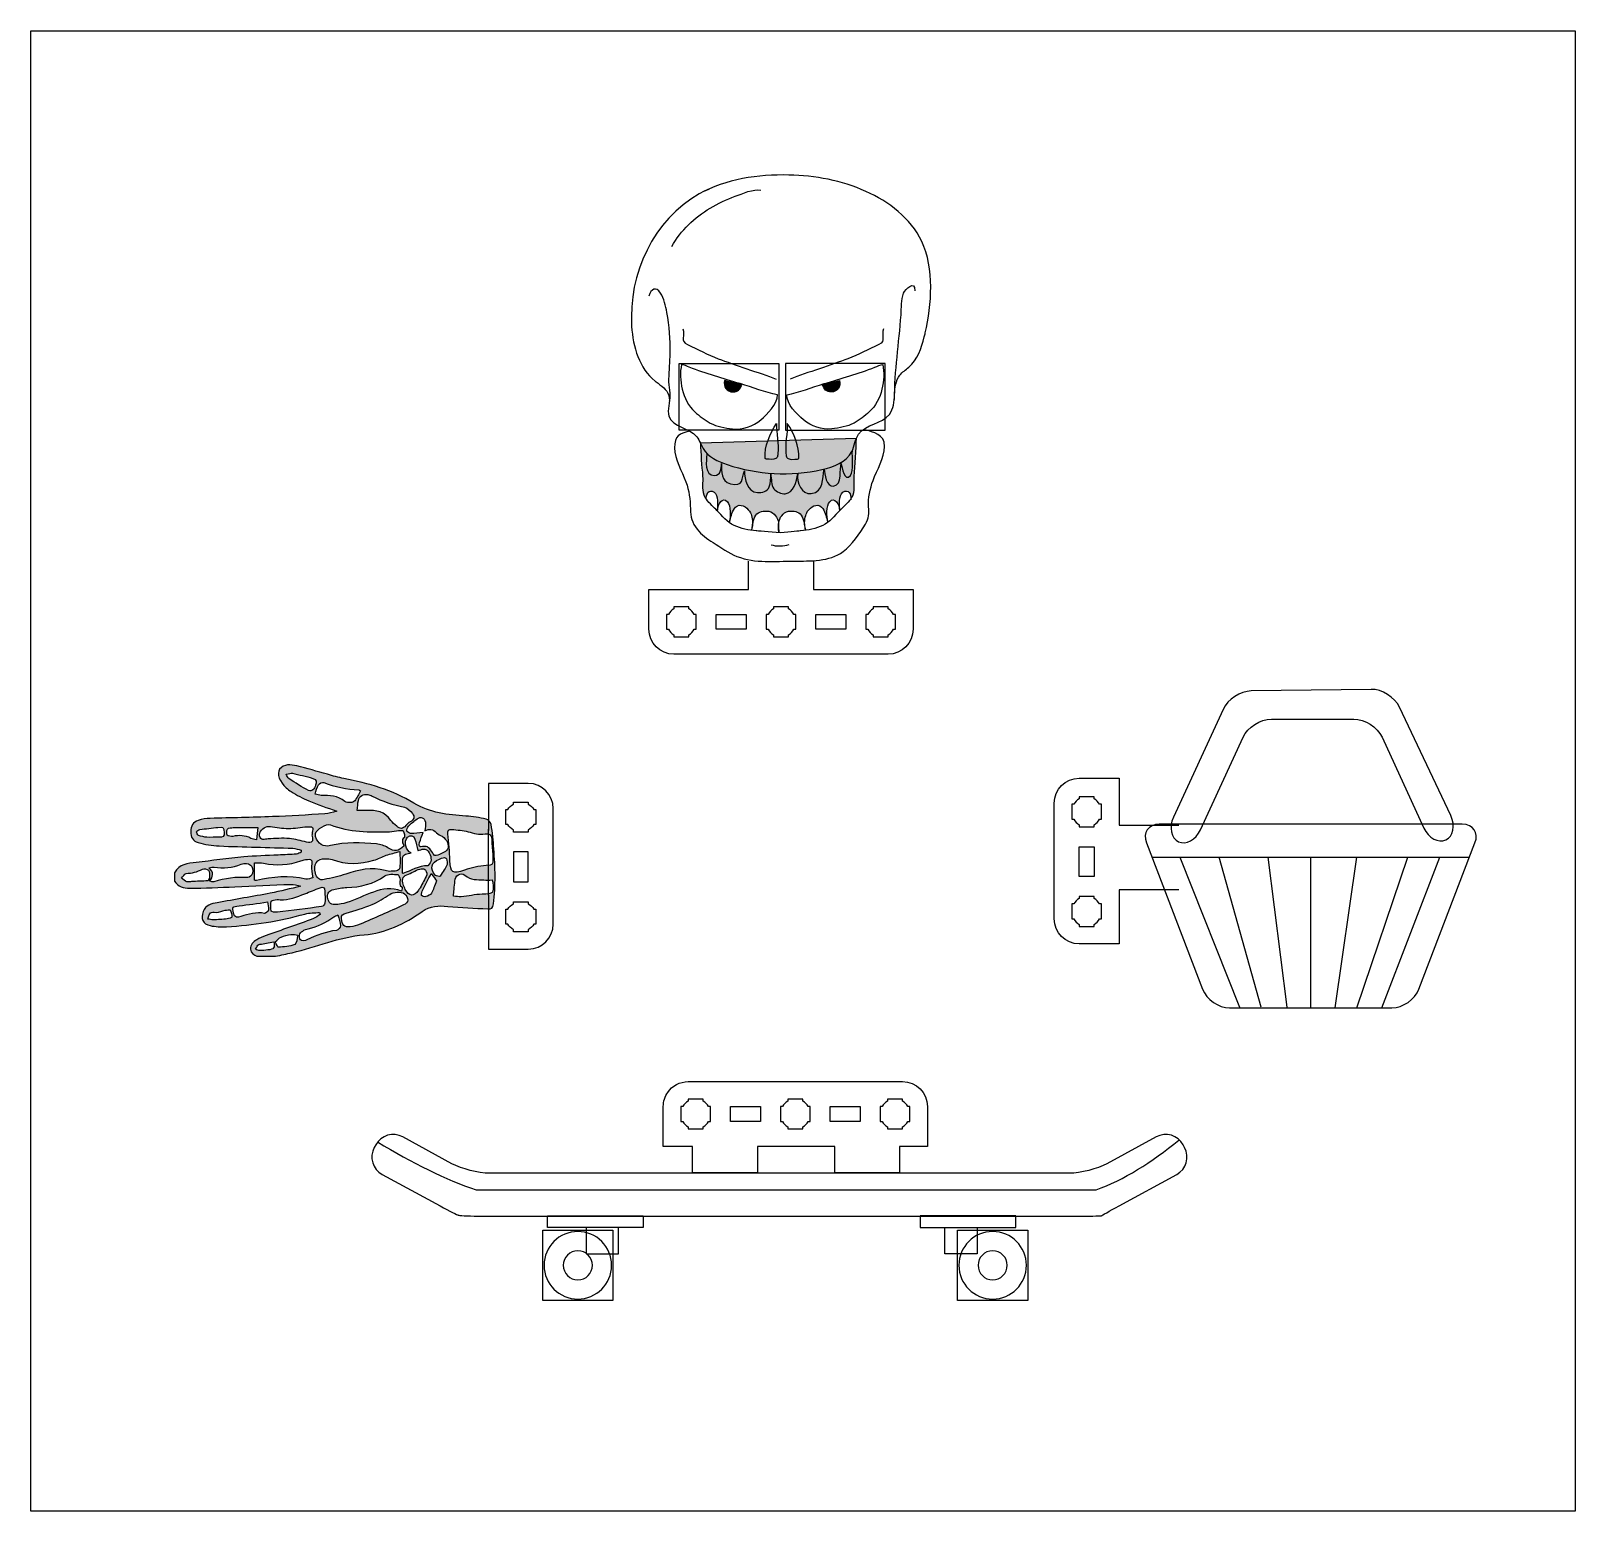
# Model space of a CAD drawing. Extents: x 0 to 879, y 0 to 842.
import ezdxf

# ---------------------------------------------------------------- set-up
doc = ezdxf.new("R2010")
doc.units = 0
doc.header["$MEASUREMENT"] = 0
doc.layers.add('LAYER_1', color=7, linetype='CONTINUOUS')

# ---------------------------------------------------------------- blocks, each defined once
blk = doc.blocks.new('BLOCK_2')
at = {"layer": 'LAYER_1'}
h = blk.add_hatch(color=250, dxfattribs=at)
h.dxf.hatch_style = 2
edge = h.paths.add_edge_path()
edge.add_spline(control_points=[(404.49, 640.46), (403.45, 638.16), (402.23, 636.49), (399.48, 636.53), (395.79, 636.57), (393.85, 639.65), (394.7, 643.1), (394.7, 643.1), (404.49, 640.46), (404.49, 640.46)], knot_values=[0, 0, 0, 0, 1, 1, 1, 2, 2, 2, 3, 3, 3, 3], degree=3, periodic=1)
blk.add_lwpolyline([(368.85, 652.8), (425.46, 652.8), (425.46, 614.71), (368.85, 614.71), (368.85, 652.8)], dxfattribs=at)
at = {"layer": 'LAYER_1', "color": 7}
for points, knots in [([(403.53, 641.26), (410.53, 639.22), (417.6, 636.23), (424.76, 634.92), (424.89, 629.65), (418.95, 623.78), (415.25, 620.72), (410.75, 617), (405.03, 614.83), (399.15, 615.55), (394.75, 616.09), (390.41, 616.71), (386.44, 618.87), (383.45, 620.5), (380.27, 622.88), (377.81, 625.18), (374.13, 628.61), (371.77, 633.21), (370.58, 638.05), (369.98, 640.47), (369.87, 642.87), (369.62, 645.33), (369.38, 647.76), (369.85, 649.69), (370.11, 652.09), (371.21, 652.2), (373.52, 651.01), (374.62, 650.59), (384.03, 646.97), (393.8, 644.1), (403.53, 641.26)], [0, 0, 0, 0, 1, 1, 1, 2, 2, 2, 3, 3, 3, 4, 4, 4, 5, 5, 5, 6, 6, 6, 7, 7, 7, 8, 8, 8, 9, 9, 9, 10, 10, 10, 10]), ([(404.49, 640.46), (403.45, 638.16), (402.23, 636.49), (399.48, 636.53), (395.79, 636.57), (393.85, 639.65), (394.7, 643.1), (394.7, 643.1), (404.49, 640.46), (404.49, 640.46)], [0, 0, 0, 0, 1, 1, 1, 2, 2, 2, 3, 3, 3, 3])]:
    blk.add_open_spline(points, degree=3, knots=knots, dxfattribs=at)
at = {"layer": 'LAYER_1'}
blk.add_open_spline([(404.49, 640.46), (403.45, 638.16), (402.23, 636.49), (399.48, 636.53), (395.79, 636.57), (393.85, 639.65), (394.7, 643.1), (394.7, 643.1), (404.49, 640.46), (404.49, 640.46)], degree=3, knots=[0, 0, 0, 0, 1, 1, 1, 2, 2, 2, 3, 3, 3, 3], dxfattribs=at)
blk = doc.blocks.new('BLOCK_3')
at = {"layer": 'LAYER_1'}
h = blk.add_hatch(color=250, dxfattribs=at)
h.dxf.hatch_style = 2
edge = h.paths.add_edge_path()
edge.add_spline(control_points=[(450.32, 640.46), (451.36, 638.16), (452.58, 636.49), (455.33, 636.53), (459.02, 636.57), (460.96, 639.65), (460.11, 643.1), (460.11, 643.1), (450.32, 640.46), (450.32, 640.46)], knot_values=[0, 0, 0, 0, 1, 1, 1, 2, 2, 2, 3, 3, 3, 3], degree=3, periodic=1)
blk.add_lwpolyline([(485.96, 652.8), (429.35, 652.8), (429.35, 614.71), (485.96, 614.71), (485.96, 652.8)], dxfattribs=at)
at = {"layer": 'LAYER_1', "color": 7}
for points, knots in [([(451.28, 641.26), (444.28, 639.22), (437.21, 636.23), (430.05, 634.92), (429.92, 629.66), (435.86, 623.78), (439.56, 620.72), (444.06, 617), (449.78, 614.83), (455.66, 615.55), (460.06, 616.09), (464.4, 616.71), (468.37, 618.87), (471.36, 620.5), (474.54, 622.88), (477, 625.18), (480.67, 628.61), (483.04, 633.21), (484.23, 638.05), (484.82, 640.47), (484.94, 642.87), (485.19, 645.33), (485.43, 647.76), (484.96, 649.69), (484.7, 652.09), (483.6, 652.2), (481.29, 651.01), (480.19, 650.59), (470.78, 646.97), (461.01, 644.1), (451.28, 641.26)], [0, 0, 0, 0, 1, 1, 1, 2, 2, 2, 3, 3, 3, 4, 4, 4, 5, 5, 5, 6, 6, 6, 7, 7, 7, 8, 8, 8, 9, 9, 9, 10, 10, 10, 10]), ([(450.32, 640.46), (451.36, 638.16), (452.58, 636.49), (455.33, 636.53), (459.02, 636.57), (460.96, 639.65), (460.11, 643.1), (460.11, 643.1), (450.32, 640.46), (450.32, 640.46)], [0, 0, 0, 0, 1, 1, 1, 2, 2, 2, 3, 3, 3, 3])]:
    blk.add_open_spline(points, degree=3, knots=knots, dxfattribs=at)
at = {"layer": 'LAYER_1'}
blk.add_open_spline([(450.32, 640.46), (451.36, 638.16), (452.58, 636.49), (455.33, 636.53), (459.02, 636.57), (460.96, 639.65), (460.11, 643.1), (460.11, 643.1), (450.32, 640.46), (450.32, 640.46)], degree=3, knots=[0, 0, 0, 0, 1, 1, 1, 2, 2, 2, 3, 3, 3, 3], dxfattribs=at)
blk = doc.blocks.new('BLOCK_4')
at = {"layer": 'LAYER_1'}
blk.add_lwpolyline([(291.25, 159.74), (331.14, 159.74), (331.14, 119.85), (291.25, 119.85), (291.25, 159.74)], dxfattribs=at)
for points in [[(330.39, 139.8), (330.39, 129.2), (321.79, 120.6), (311.19, 120.6), (300.59, 120.6), (292, 129.2), (292, 139.8), (292, 150.4), (300.59, 158.99), (311.19, 158.99), (321.79, 158.99), (330.39, 150.4), (330.39, 139.8)], [(319.49, 139.8), (319.49, 135.22), (315.78, 131.5), (311.19, 131.5), (306.61, 131.5), (302.9, 135.22), (302.9, 139.8), (302.9, 144.38), (306.61, 148.09), (311.19, 148.09), (315.78, 148.09), (319.49, 144.38), (319.49, 139.8)]]:
    blk.add_open_spline(points, degree=3, knots=[0, 0, 0, 0, 1, 1, 1, 2, 2, 2, 3, 3, 3, 4, 4, 4, 4], dxfattribs=at)
at = {"layer": 'LAYER_1', "color": 250}
for points in [[(330.39, 139.8), (330.39, 129.2), (321.79, 120.6), (311.19, 120.6), (300.59, 120.6), (292, 129.2), (292, 139.8), (292, 150.4), (300.59, 158.99), (311.19, 158.99), (321.79, 158.99), (330.39, 150.4), (330.39, 139.8)], [(319.49, 139.8), (319.49, 135.22), (315.78, 131.5), (311.19, 131.5), (306.61, 131.5), (302.9, 135.22), (302.9, 139.8), (302.9, 144.38), (306.61, 148.09), (311.19, 148.09), (315.78, 148.09), (319.49, 144.38), (319.49, 139.8)]]:
    blk.add_open_spline(points, degree=3, knots=[0, 0, 0, 0, 1, 1, 1, 2, 2, 2, 3, 3, 3, 4, 4, 4, 4], dxfattribs=at)
blk = doc.blocks.new('BLOCK_5')
at = {"layer": 'LAYER_1'}
blk.add_lwpolyline([(527.25, 159.74), (567.14, 159.74), (567.14, 119.85), (527.25, 119.85), (527.25, 159.74)], dxfattribs=at)
for points in [[(566.39, 139.8), (566.39, 129.2), (557.79, 120.6), (547.19, 120.6), (536.59, 120.6), (528, 129.2), (528, 139.8), (528, 150.4), (536.59, 158.99), (547.19, 158.99), (557.79, 158.99), (566.39, 150.4), (566.39, 139.8)], [(555.49, 139.8), (555.49, 135.22), (551.78, 131.5), (547.19, 131.5), (542.61, 131.5), (538.9, 135.22), (538.9, 139.8), (538.9, 144.38), (542.61, 148.09), (547.19, 148.09), (551.78, 148.09), (555.49, 144.38), (555.49, 139.8)]]:
    blk.add_open_spline(points, degree=3, knots=[0, 0, 0, 0, 1, 1, 1, 2, 2, 2, 3, 3, 3, 4, 4, 4, 4], dxfattribs=at)
at = {"layer": 'LAYER_1', "color": 250}
for points in [[(566.39, 139.8), (566.39, 129.2), (557.79, 120.6), (547.19, 120.6), (536.59, 120.6), (528, 129.2), (528, 139.8), (528, 150.4), (536.59, 158.99), (547.19, 158.99), (557.79, 158.99), (566.39, 150.4), (566.39, 139.8)], [(555.49, 139.8), (555.49, 135.22), (551.78, 131.5), (547.19, 131.5), (542.61, 131.5), (538.9, 135.22), (538.9, 139.8), (538.9, 144.38), (542.61, 148.09), (547.19, 148.09), (551.78, 148.09), (555.49, 144.38), (555.49, 139.8)]]:
    blk.add_open_spline(points, degree=3, knots=[0, 0, 0, 0, 1, 1, 1, 2, 2, 2, 3, 3, 3, 4, 4, 4, 4], dxfattribs=at)

msp = doc.modelspace()

# ---------------------------------------------------------------- hatches: boundary and pattern name
at = {"layer": 'LAYER_1'}
h = msp.add_hatch(color=250, dxfattribs=at)
h.dxf.hatch_style = 2
edge = h.paths.add_edge_path()
edge.add_spline(control_points=[(467.84, 578.05), (467.56, 577.27), (467.07, 576.45), (466.47, 575.64), (466.78, 578.39), (465.18, 581.64), (462.04, 579.51), (459.48, 577.77), (460.16, 571.68), (460.17, 569.05), (460.16, 572.48), (457.23, 577.19), (454.52, 574.11), (452.35, 571.63), (452.83, 565.74), (453.38, 562.74), (453.29, 562.99), (453.21, 563.24), (453.13, 563.5), (452.35, 566.03), (451.8, 569.05), (449.87, 570.99), (447.3, 573.57), (443.57, 571.09), (441.89, 568.65), (441.16, 567.61), (440.87, 566.49), (440.59, 565.28), (440.3, 564.04), (440.12, 562.57), (440.17, 561.15), (439.85, 562.7), (439.47, 564.15), (438.85, 565.5), (437.65, 568.11), (434.84, 568.93), (432.17, 568.81), (430.58, 568.74), (429.08, 568.08), (427.93, 567), (426.82, 565.95), (426.07, 564.63), (425.65, 563.17), (425.5, 562.63), (425.42, 562.11), (425.39, 561.59), (425.35, 562.16), (425.28, 562.7), (425.14, 563.17), (424.73, 564.63), (423.97, 565.95), (422.87, 567), (421.72, 568.08), (420.21, 568.74), (418.63, 568.81), (415.96, 568.93), (413.14, 568.11), (411.94, 565.5), (411.32, 564.15), (410.94, 562.7), (410.62, 561.15), (410.67, 562.58), (410.49, 564.04), (410.2, 565.28), (409.92, 566.49), (409.63, 567.61), (408.91, 568.65), (407.22, 571.09), (403.5, 573.57), (400.93, 570.99), (398.99, 569.05), (398.44, 566.03), (397.67, 563.5), (397.59, 563.24), (397.51, 562.99), (397.42, 562.74), (397.97, 565.74), (398.45, 571.63), (396.27, 574.11), (393.64, 577.09), (390.82, 572.77), (390.63, 569.38), (390.69, 572.17), (391.21, 577.84), (388.75, 579.51), (385.51, 581.71), (383.9, 578.15), (384.37, 575.36), (383.66, 576.27), (383.1, 577.18), (382.79, 578.05), (381.6, 581.37), (382.47, 585.13), (382.2, 588.56), (381.75, 594.46), (381.03, 601.47), (380.95, 607.37), (380.95, 607.37), (469.67, 610.12), (469.67, 610.12), (469.59, 604.23), (468.87, 594.46), (468.42, 588.56), (468.16, 585.13), (469.02, 581.37), (467.84, 578.05)], knot_values=[0, 0, 0, 0, 1, 1, 1, 2, 2, 2, 3, 3, 3, 4, 4, 4, 5, 5, 5, 6, 6, 6, 7, 7, 7, 8, 8, 8, 9, 9, 9, 10, 10, 10, 11, 11, 11, 12, 12, 12, 13, 13, 13, 14, 14, 14, 15, 15, 15, 16, 16, 16, 17, 17, 17, 18, 18, 18, 19, 19, 19, 20, 20, 20, 21, 21, 21, 22, 22, 22, 23, 23, 23, 24, 24, 24, 25, 25, 25, 26, 26, 26, 27, 27, 27, 28, 28, 28, 29, 29, 29, 30, 30, 30, 31, 31, 31, 32, 32, 32, 33, 33, 33, 34, 34, 34, 35, 35, 35, 35], degree=3, periodic=0)
edge.add_line((467.84, 578.05), (467.84, 578.05))
h = msp.add_hatch(color=250, dxfattribs=at)
h.dxf.hatch_style = 2
edge = h.paths.add_edge_path()
edge.add_spline(control_points=[(410.07, 558.14), (410.26, 559.18), (410.43, 560.17), (410.62, 561.13), (410.58, 560.07), (410.42, 559.04), (410.07, 558.14)], knot_values=[0, 0, 0, 0, 1, 1, 1, 2, 2, 2, 2], degree=3, periodic=0)
edge.add_line((410.07, 558.14), (410.07, 558.14))
h = msp.add_hatch(color=250, dxfattribs=at)
h.dxf.hatch_style = 2
edge = h.paths.add_edge_path()
edge.add_spline(control_points=[(440.17, 561.13), (440.37, 560.17), (440.54, 559.18), (440.72, 558.14), (440.37, 559.04), (440.21, 560.07), (440.17, 561.13)], knot_values=[0, 0, 0, 0, 1, 1, 1, 2, 2, 2, 2], degree=3, periodic=0)
edge.add_line((440.17, 561.13), (440.17, 561.13))
h = msp.add_hatch(color=250, dxfattribs=at)
h.dxf.hatch_style = 2
edge = h.paths.add_edge_path()
edge.add_spline(control_points=[(81.74, 363.05), (84.4, 368.04), (89.3, 368.32), (94.05, 368.89), (103.06, 369.98), (112.05, 371.2), (121.08, 372.05), (127.58, 372.67), (134.14, 372.78), (140.67, 373.11), (144.18, 373.29), (147.69, 373.4), (151.19, 373.7), (152.11, 373.78), (152.98, 374.43), (153.86, 374.81), (153.86, 375.18), (153.85, 375.54), (153.84, 375.91), (152.24, 376.29), (150.65, 376.95), (149.04, 377), (135.08, 377.47), (121.12, 377.72), (107.17, 378.3), (103.12, 378.47), (99.05, 379.23), (95.12, 380.21), (92.14, 380.95), (90.92, 383.43), (90.95, 386.52), (90.98, 389.61), (92.31, 391.92), (95.19, 392.86), (97.38, 393.58), (99.77, 393.88), (102.08, 393.96), (113.88, 394.37), (125.69, 394.53), (137.48, 394.98), (147.42, 395.36), (157.36, 395.96), (167.29, 396.6), (169.38, 396.73), (171.44, 397.46), (174.11, 398.04), (168.36, 400.13), (163.15, 401.8), (158.12, 403.9), (154.63, 405.36), (151.36, 407.35), (148.04, 409.2), (147.03, 409.76), (146.16, 410.59), (145.29, 411.38), (141.61, 414.72), (139.68, 419.37), (141.53, 421.91), (143.97, 425.25), (147.97, 424.48), (151.25, 423.8), (157.16, 422.58), (162.91, 420.66), (168.74, 419.06), (171.83, 418.21), (174.92, 417.26), (178.06, 416.67), (192.07, 414.06), (205.74, 409.98), (217.88, 402.68), (227.28, 397.03), (237.12, 395.92), (247.45, 395.34), (251.32, 395.12), (255.21, 394.46), (258.99, 393.58), (260.14, 393.32), (261.63, 391.75), (261.83, 390.58), (262.61, 385.98), (263.09, 381.3), (263.42, 376.64), (264.15, 366.21), (264.52, 355.79), (263.19, 345.36), (262.88, 342.98), (262.02, 342.38), (259.92, 342.51), (252.33, 342.98), (244.71, 343.14), (237.15, 343.94), (231.91, 344.49), (227.17, 344.21), (222.69, 341.05), (212.74, 334.02), (201.72, 328.82), (189.63, 327.77), (175.3, 326.52), (162.28, 320.89), (148.59, 317.59), (145.47, 316.84), (142.33, 316.24), (139.19, 315.56), (139.19, 315.56), (128.64, 315.56), (128.64, 315.56), (126.98, 316.51), (125.01, 317.15), (124.97, 319.61), (124.92, 322.22), (126.46, 323.79), (128.48, 324.93), (130.17, 325.88), (131.97, 326.68), (133.8, 327.34), (142.69, 330.54), (151.62, 333.62), (160.5, 336.86), (161.99, 337.4), (163.27, 338.53), (164.65, 339.39), (164.5, 339.76), (164.36, 340.12), (164.21, 340.49), (161.45, 340.22), (158.57, 340.35), (155.94, 339.61), (141.33, 335.48), (126.42, 333.24), (111.3, 332.34), (108.22, 332.16), (105.04, 332.38), (102.01, 332.99), (97.86, 333.83), (96.44, 337.06), (98.02, 341.03), (99.47, 344.67), (102.73, 345.42), (106.03, 346.03), (116.1, 347.86), (126.18, 349.54), (136.23, 351.47), (142, 352.58), (147.7, 354.05), (153.43, 355.36), (151.5, 356.09), (149.66, 356.55), (147.84, 356.48), (137.22, 356.08), (126.62, 355.52), (116, 355.08), (107.43, 354.72), (98.86, 354.32), (90.29, 354.22), (86.94, 354.18), (83.71, 355.17), (81.74, 358.36), (81.74, 358.36), (81.74, 363.05), (81.74, 363.05)], knot_values=[0, 0, 0, 0, 1, 1, 1, 2, 2, 2, 3, 3, 3, 4, 4, 4, 5, 5, 5, 6, 6, 6, 7, 7, 7, 8, 8, 8, 9, 9, 9, 10, 10, 10, 11, 11, 11, 12, 12, 12, 13, 13, 13, 14, 14, 14, 15, 15, 15, 16, 16, 16, 17, 17, 17, 18, 18, 18, 19, 19, 19, 20, 20, 20, 21, 21, 21, 22, 22, 22, 23, 23, 23, 24, 24, 24, 25, 25, 25, 26, 26, 26, 27, 27, 27, 28, 28, 28, 29, 29, 29, 30, 30, 30, 31, 31, 31, 32, 32, 32, 33, 33, 33, 34, 34, 34, 35, 35, 35, 36, 36, 36, 37, 37, 37, 38, 38, 38, 39, 39, 39, 40, 40, 40, 41, 41, 41, 42, 42, 42, 43, 43, 43, 44, 44, 44, 45, 45, 45, 46, 46, 46, 47, 47, 47, 48, 48, 48, 49, 49, 49, 50, 50, 50, 51, 51, 51, 52, 52, 52, 53, 53, 53, 53], degree=3, periodic=1)
edge = h.paths.add_edge_path()
edge.add_spline(control_points=[(223.1, 385.95), (222.43, 384.03), (221.83, 382.09), (221.08, 380.21), (220.38, 378.42), (221.25, 377.56), (222.77, 377.92), (225.94, 378.68), (227.12, 376.63), (228.42, 374.53), (228.8, 373.91), (229.24, 373.13), (229.84, 372.91), (231.19, 372.41), (236.38, 375.07), (237.02, 376.4), (238.14, 378.78), (236.77, 382.09), (233.94, 383.81), (232.86, 384.47), (231.58, 384.92), (230.73, 385.8), (228.76, 387.85), (226.64, 388.18), (224.16, 386.99), (224.28, 388.61), (224.71, 390.27), (224.45, 391.83), (224.01, 394.5), (221.84, 395.26), (219.7, 393.66), (218, 392.39), (216.29, 391.1), (214.82, 389.58), (214.19, 388.93), (213.84, 387.65), (213.98, 386.75), (214.07, 386.19), (215.33, 385.43), (216.06, 385.43), (218.41, 385.44), (220.75, 385.75), (223.1, 385.95)], knot_values=[0, 0, 0, 0, 1, 1, 1, 2, 2, 2, 3, 3, 3, 4, 4, 4, 5, 5, 5, 6, 6, 6, 7, 7, 7, 8, 8, 8, 9, 9, 9, 10, 10, 10, 11, 11, 11, 12, 12, 12, 13, 13, 13, 14, 14, 14, 14], degree=3, periodic=0)
edge.add_line((223.1, 385.95), (223.1, 385.95))
edge = h.paths.add_edge_path()
edge.add_spline(control_points=[(262.82, 372.72), (262.63, 375.54), (262.27, 378.65), (262.26, 381.77), (262.26, 384.5), (260.97, 385.65), (258.47, 385.18), (255.06, 384.54), (251.97, 385.56), (248.76, 386.38), (245.75, 387.13), (242.62, 387.4), (239.53, 387.76), (237.67, 387.98), (236.96, 387.13), (237.18, 385.14), (237.73, 380.11), (238.26, 375.07), (238.45, 370.03), (238.74, 362.79), (239.79, 362.21), (246.66, 364.62), (250.63, 366.01), (254.92, 366.73), (259.12, 367.16), (262.75, 367.53), (262.86, 367.22), (262.82, 370.96), (262.82, 371.45), (262.82, 371.93), (262.82, 372.72)], knot_values=[0, 0, 0, 0, 1, 1, 1, 2, 2, 2, 3, 3, 3, 4, 4, 4, 5, 5, 5, 6, 6, 6, 7, 7, 7, 8, 8, 8, 9, 9, 9, 10, 10, 10, 10], degree=3, periodic=0)
edge.add_line((262.82, 372.72), (262.82, 372.72))
edge = h.paths.add_edge_path()
edge.add_spline(control_points=[(212.39, 378.44), (211.4, 379.97), (210.55, 381.45), (212.48, 383.19), (212.98, 383.64), (212.28, 385.73), (211.72, 386.86), (211.53, 387.25), (210.07, 387.14), (209.21, 387.06), (207.49, 386.9), (205.78, 386.43), (204.05, 386.38), (192.64, 386.05), (181.27, 386.13), (170.39, 390.39), (168.35, 391.19), (162.44, 387.61), (161.91, 385.42), (161.78, 384.88), (161.83, 384.23), (162, 383.7), (163.31, 379.54), (166.3, 377.46), (170.47, 378.51), (179.15, 380.69), (187.87, 380.31), (196.61, 379.45), (198.84, 379.23), (201.22, 378.49), (203.14, 377.33), (207.17, 374.9), (208.81, 374.89), (212.39, 378.44)], knot_values=[0, 0, 0, 0, 1, 1, 1, 2, 2, 2, 3, 3, 3, 4, 4, 4, 5, 5, 5, 6, 6, 6, 7, 7, 7, 8, 8, 8, 9, 9, 9, 10, 10, 10, 11, 11, 11, 11], degree=3, periodic=0)
edge.add_line((212.39, 378.44), (212.39, 378.44))
edge = h.paths.add_edge_path()
edge.add_spline(control_points=[(209.96, 375.21), (207.06, 374.4), (204.59, 373.82), (202.21, 373), (199.83, 372.18), (197.61, 370.86), (195.2, 370.2), (187.26, 368.05), (179.31, 367.41), (171.42, 370.63), (170.29, 371.08), (168.93, 371.04), (167.67, 371.07), (162.83, 371.22), (160.38, 367.61), (161.86, 362.85), (162.66, 360.3), (163.93, 358.54), (166.85, 359.18), (171.01, 360.1), (175.21, 360.98), (179.26, 362.29), (186.56, 364.67), (193.82, 366.54), (201.53, 364.38), (202.64, 364.07), (203.88, 363.74), (204.98, 363.92), (206.8, 364.22), (209.54, 363.29), (209.9, 366.24), (210.21, 368.9), (209.96, 371.63), (209.96, 375.21)], knot_values=[0, 0, 0, 0, 1, 1, 1, 2, 2, 2, 3, 3, 3, 4, 4, 4, 5, 5, 5, 6, 6, 6, 7, 7, 7, 8, 8, 8, 9, 9, 9, 10, 10, 10, 11, 11, 11, 11], degree=3, periodic=0)
edge.add_line((209.96, 375.21), (209.96, 375.21))
edge = h.paths.add_edge_path()
edge.add_spline(control_points=[(210.9, 352.63), (211.01, 353.52), (211.36, 354.75), (211.15, 354.85), (208.97, 355.9), (210.2, 357.65), (210.04, 359.15), (209.93, 360.2), (209.31, 362.06), (208.89, 362.07), (206.36, 362.11), (203.18, 362.6), (201.39, 361.31), (194.82, 356.57), (187.58, 354.9), (179.72, 354.71), (177.22, 354.65), (174.72, 354.1), (172.27, 353.59), (169.99, 353.12), (168.46, 351.49), (168.77, 349.25), (169.08, 347.09), (170.11, 344.76), (173, 344.96), (175.28, 345.12), (177.65, 345.33), (179.78, 346.09), (184.9, 347.93), (189.85, 350.21), (194.95, 352.12), (200.04, 354.03), (205.25, 354.87), (210.9, 352.63)], knot_values=[0, 0, 0, 0, 1, 1, 1, 2, 2, 2, 3, 3, 3, 4, 4, 4, 5, 5, 5, 6, 6, 6, 7, 7, 7, 8, 8, 8, 9, 9, 9, 10, 10, 10, 11, 11, 11, 11], degree=3, periodic=0)
edge.add_line((210.9, 352.63), (210.9, 352.63))
edge = h.paths.add_edge_path()
edge.add_spline(control_points=[(176.75, 337.03), (176.83, 333.4), (178.25, 331.92), (181.69, 332.26), (183.58, 332.45), (185.5, 333.01), (187.25, 333.76), (195.54, 337.33), (203.8, 340.98), (212.01, 344.74), (213.1, 345.24), (214.47, 346.57), (214.51, 347.57), (214.56, 348.75), (213.56, 350.3), (212.56, 351.12), (210.71, 352.64), (206.27, 352.11), (204.17, 350.77), (200.89, 348.7), (197.65, 346.45), (194.1, 344.97), (189.36, 342.99), (184.33, 341.69), (179.44, 340.08), (177.93, 339.58), (176.37, 339.07), (176.75, 337.03)], knot_values=[0, 0, 0, 0, 1, 1, 1, 2, 2, 2, 3, 3, 3, 4, 4, 4, 5, 5, 5, 6, 6, 6, 7, 7, 7, 8, 8, 8, 9, 9, 9, 9], degree=3, periodic=0)
edge.add_line((176.75, 337.03), (176.75, 337.03))
edge = h.paths.add_edge_path()
edge.add_spline(control_points=[(160.42, 360.25), (160.05, 363.01), (159.33, 365.04), (159.63, 366.9), (160.2, 370.55), (159.92, 371.09), (156.22, 370.52), (155.36, 370.39), (154.51, 370.13), (153.68, 369.85), (146.7, 367.52), (139.65, 366.82), (132.4, 368.6), (130.79, 368.99), (129, 368.65), (127.25, 368.65), (127.25, 368.65), (127.25, 358.78), (127.25, 358.78), (127.55, 358.75), (127.94, 358.61), (128.28, 358.69), (137.59, 360.92), (146.91, 361.51), (156.36, 359.49), (157.68, 359.21), (159.24, 360.01), (160.42, 360.25)], knot_values=[0, 0, 0, 0, 1, 1, 1, 2, 2, 2, 3, 3, 3, 4, 4, 4, 5, 5, 5, 6, 6, 6, 7, 7, 7, 8, 8, 8, 9, 9, 9, 9], degree=3, periodic=0)
edge.add_line((160.42, 360.25), (160.42, 360.25))
edge = h.paths.add_edge_path()
edge.add_spline(control_points=[(185.67, 398.43), (187.5, 398.43), (189.22, 398.33), (190.94, 398.45), (196.49, 398.83), (201.4, 397.8), (204.83, 392.84), (205.71, 391.59), (206.97, 390.58), (208.13, 389.54), (209.98, 387.87), (211.69, 387.81), (213.31, 389.99), (213.92, 390.8), (214.85, 391.49), (215.77, 391.96), (218.04, 393.1), (218.53, 394.89), (217.12, 396.72), (215.95, 398.23), (214.28, 399.95), (212.55, 400.34), (206.16, 401.8), (199.92, 403.55), (194.13, 406.72), (193.38, 407.13), (192.49, 407.34), (191.63, 407.51), (189.11, 408.01), (186.83, 406.63), (186.33, 404.17), (185.97, 402.39), (185.9, 400.55), (185.67, 398.43)], knot_values=[0, 0, 0, 0, 1, 1, 1, 2, 2, 2, 3, 3, 3, 4, 4, 4, 5, 5, 5, 6, 6, 6, 7, 7, 7, 8, 8, 8, 9, 9, 9, 10, 10, 10, 11, 11, 11, 11], degree=3, periodic=0)
edge.add_line((185.67, 398.43), (185.67, 398.43))
edge = h.paths.add_edge_path()
edge.add_spline(control_points=[(141.77, 347.72), (141.19, 347.76), (140.59, 347.92), (140.03, 347.82), (138.89, 347.62), (136.93, 347.48), (136.8, 346.96), (136.36, 345.13), (136.32, 343.1), (136.69, 341.25), (136.77, 340.81), (139.06, 340.49), (140.27, 340.63), (148.66, 341.61), (157.05, 342.68), (165.42, 343.86), (166.16, 343.97), (167.28, 345), (167.33, 345.68), (167.51, 347.97), (167.2, 350.29), (167.24, 352.6), (167.28, 354.73), (166.32, 355.22), (164.52, 354.53), (161.61, 353.42), (158.73, 352.24), (155.82, 351.12), (151.29, 349.36), (146.8, 347.42), (141.77, 347.72)], knot_values=[0, 0, 0, 0, 1, 1, 1, 2, 2, 2, 3, 3, 3, 4, 4, 4, 5, 5, 5, 6, 6, 6, 7, 7, 7, 8, 8, 8, 9, 9, 9, 10, 10, 10, 10], degree=3, periodic=0)
edge.add_line((141.77, 347.72), (141.77, 347.72))
edge = h.paths.add_edge_path()
edge.add_spline(control_points=[(262.41, 358.96), (260.72, 358.96), (259.15, 358.86), (257.61, 358.97), (253.92, 359.24), (250.2, 358.72), (246.92, 361.62), (244.61, 363.67), (241.27, 361.42), (241.21, 358.24), (241.18, 356.71), (240.94, 355.17), (240.79, 353.64), (240.67, 352.35), (240.53, 351.06), (240.4, 349.77), (241.88, 349.65), (243.39, 349.3), (244.85, 349.44), (248.81, 349.82), (252.74, 350.69), (256.7, 350.86), (263.4, 351.16), (263.41, 351), (262.77, 357.74), (262.74, 358.02), (262.61, 358.28), (262.41, 358.96)], knot_values=[0, 0, 0, 0, 1, 1, 1, 2, 2, 2, 3, 3, 3, 4, 4, 4, 5, 5, 5, 6, 6, 6, 7, 7, 7, 8, 8, 8, 9, 9, 9, 9], degree=3, periodic=0)
edge.add_line((262.41, 358.96), (262.41, 358.96))
edge = h.paths.add_edge_path()
edge.add_spline(control_points=[(211.43, 362.79), (211.53, 362.75), (211.64, 362.66), (211.7, 362.69), (216.35, 364.27), (220.59, 367.15), (225.76, 367.02), (225.83, 367.02), (225.89, 367.16), (225.96, 367.23), (228.06, 369.12), (228.15, 371.44), (226.62, 374.4), (225.19, 377.14), (223.18, 376.73), (220.94, 375.88), (220.44, 375.69), (219.91, 375.56), (220.19, 375.64), (219.6, 377.96), (219.15, 380.08), (218.51, 382.14), (217.84, 384.29), (215.95, 384.74), (214.32, 383.24), (212.01, 381.1), (213.24, 375.39), (216.3, 374.4), (214.3, 373.8), (211.62, 374.14), (211.46, 371.13), (211.33, 368.44), (211.43, 365.73), (211.43, 362.79)], knot_values=[0, 0, 0, 0, 1, 1, 1, 2, 2, 2, 3, 3, 3, 4, 4, 4, 5, 5, 5, 6, 6, 6, 7, 7, 7, 8, 8, 8, 9, 9, 9, 10, 10, 10, 11, 11, 11, 11], degree=3, periodic=0)
edge.add_line((211.43, 362.79), (211.43, 362.79))
edge = h.paths.add_edge_path()
edge.add_spline(control_points=[(136.24, 389.33), (135.54, 389.33), (134.95, 389.4), (134.38, 389.32), (132.21, 389.01), (129.71, 386.03), (130.1, 384.12), (130.73, 380.96), (132.96, 382.21), (134.93, 382.32), (138.99, 382.55), (143.09, 382.83), (147.13, 382.52), (150.39, 382.28), (153.59, 381.19), (156.81, 380.5), (159.92, 379.84), (160.83, 380.86), (159.99, 383.84), (159.8, 384.51), (160.05, 385.3), (160.1, 386.03), (160.17, 387.01), (160.67, 388.48), (160.22, 388.86), (159.59, 389.41), (158.26, 389.31), (157.24, 389.23), (153.68, 388.93), (150.11, 388.24), (146.55, 388.25), (143.08, 388.26), (139.6, 388.95), (136.24, 389.33)], knot_values=[0, 0, 0, 0, 1, 1, 1, 2, 2, 2, 3, 3, 3, 4, 4, 4, 5, 5, 5, 6, 6, 6, 7, 7, 7, 8, 8, 8, 9, 9, 9, 10, 10, 10, 11, 11, 11, 11], degree=3, periodic=0)
edge.add_line((136.24, 389.33), (136.24, 389.33))
edge = h.paths.add_edge_path()
edge.add_spline(control_points=[(101.64, 358.32), (102.43, 358.06), (102.7, 357.92), (102.98, 357.89), (103.36, 357.85), (103.79, 357.8), (104.15, 357.91), (110.42, 359.91), (116.8, 360.84), (123.42, 360.29), (124.26, 360.22), (125.78, 361.71), (126.08, 362.75), (127.23, 366.7), (123.89, 369.6), (119.69, 367.91), (114.59, 365.85), (109.52, 365.49), (104.21, 366.26), (103.46, 366.37), (102.64, 366.05), (101.26, 365.83), (104.3, 363.22), (103.67, 360.84), (101.64, 358.32)], knot_values=[0, 0, 0, 0, 1, 1, 1, 2, 2, 2, 3, 3, 3, 4, 4, 4, 5, 5, 5, 6, 6, 6, 7, 7, 7, 8, 8, 8, 8], degree=3, periodic=0)
edge.add_line((101.64, 358.32), (101.64, 358.32))
edge = h.paths.add_edge_path()
edge.add_spline(control_points=[(161.65, 407.83), (162.98, 407.54), (164.06, 407.09), (165.15, 407.09), (169.95, 407.08), (174.64, 406.92), (178.67, 403.69), (179.47, 403.05), (180.87, 402.98), (181.99, 402.99), (182.76, 402.99), (183.83, 403.37), (184.23, 403.95), (185.49, 405.74), (186.49, 407.71), (187.62, 409.64), (187.18, 409.93), (186.86, 410.31), (186.54, 410.32), (179.66, 410.54), (173.04, 411.83), (166.63, 414.4), (165.89, 414.7), (164.14, 413.85), (163.61, 413.04), (162.69, 411.63), (162.36, 409.83), (161.65, 407.83)], knot_values=[0, 0, 0, 0, 1, 1, 1, 2, 2, 2, 3, 3, 3, 4, 4, 4, 5, 5, 5, 6, 6, 6, 7, 7, 7, 8, 8, 8, 9, 9, 9, 9], degree=3, periodic=0)
edge.add_line((161.65, 407.83), (161.65, 407.83))
edge = h.paths.add_edge_path()
edge.add_spline(control_points=[(174.72, 339.16), (173.65, 338.63), (172.9, 338.38), (172.31, 337.94), (167.96, 334.69), (163.13, 332.5), (157.84, 331.25), (156.73, 330.99), (155.56, 330.57), (154.63, 329.92), (152.8, 328.66), (152.13, 326.68), (153.42, 324.88), (153.86, 324.27), (156.07, 324.33), (157.09, 324.84), (162.43, 327.55), (167.91, 329.6), (173.91, 330.29), (174.81, 330.39), (176.26, 331.98), (176.22, 332.83), (176.13, 334.87), (175.31, 336.88), (174.72, 339.16)], knot_values=[0, 0, 0, 0, 1, 1, 1, 2, 2, 2, 3, 3, 3, 4, 4, 4, 5, 5, 5, 6, 6, 6, 7, 7, 7, 8, 8, 8, 8], degree=3, periodic=0)
edge.add_line((174.72, 339.16), (174.72, 339.16))
edge = h.paths.add_edge_path()
edge.add_spline(control_points=[(225.29, 361.84), (225.27, 365.05), (223.44, 365.81), (221.31, 365.18), (218.77, 364.43), (216.5, 362.79), (213.98, 361.92), (210.98, 360.88), (211.22, 358.81), (211.79, 356.54), (212.05, 355.51), (212.54, 354.54), (213.02, 353.59), (215.13, 349.49), (217.97, 349.33), (220.47, 353.13), (220.79, 353.61), (221.22, 354.03), (221.49, 354.54), (222.78, 356.96), (224.03, 359.4), (225.29, 361.84)], knot_values=[0, 0, 0, 0, 1, 1, 1, 2, 2, 2, 3, 3, 3, 4, 4, 4, 5, 5, 5, 6, 6, 6, 7, 7, 7, 7], degree=3, periodic=0)
edge.add_line((225.29, 361.84), (225.29, 361.84))
edge = h.paths.add_edge_path()
edge.add_spline(control_points=[(134.71, 346.44), (128.8, 345.64), (123.63, 344.84), (118.43, 344.28), (114.55, 343.86), (114.52, 343.8), (115.24, 340.1), (115.81, 337.19), (117.73, 337.74), (119.46, 338.21), (123.88, 339.41), (128.19, 340.94), (132.93, 339.92), (133.55, 339.79), (135.07, 341.11), (135.15, 341.86), (135.33, 343.51), (134.86, 345.23), (134.71, 346.44)], knot_values=[0, 0, 0, 0, 1, 1, 1, 2, 2, 2, 3, 3, 3, 4, 4, 4, 5, 5, 5, 6, 6, 6, 6], degree=3, periodic=0)
edge.add_line((134.71, 346.44), (134.71, 346.44))
edge = h.paths.add_edge_path()
edge.add_spline(control_points=[(145.18, 419.16), (145.96, 417.88), (146.2, 417), (146.77, 416.64), (150.45, 414.28), (154.07, 411.75), (157.99, 409.87), (159.95, 408.94), (161.25, 410.96), (161.94, 412.81), (162.6, 414.57), (162.57, 416.18), (160.41, 416.77), (156.56, 417.82), (152.69, 418.82), (148.79, 419.67), (147.86, 419.88), (146.78, 419.41), (145.18, 419.16)], knot_values=[0, 0, 0, 0, 1, 1, 1, 2, 2, 2, 3, 3, 3, 4, 4, 4, 5, 5, 5, 6, 6, 6, 6], degree=3, periodic=0)
edge.add_line((145.18, 419.16), (145.18, 419.16))
edge = h.paths.add_edge_path()
edge.add_spline(control_points=[(129.18, 388.76), (124.2, 388.76), (119.69, 388.81), (115.18, 388.73), (114.05, 388.71), (112.45, 388.63), (111.92, 387.93), (111.32, 387.13), (111.23, 385.33), (111.75, 384.48), (112.17, 383.81), (113.92, 383.56), (114.96, 383.76), (118.51, 384.44), (121.88, 384.4), (125.16, 382.64), (126.03, 382.17), (127.1, 382.1), (128.37, 381.77), (128.67, 384.34), (128.92, 386.51), (129.18, 388.76)], knot_values=[0, 0, 0, 0, 1, 1, 1, 2, 2, 2, 3, 3, 3, 4, 4, 4, 5, 5, 5, 6, 6, 6, 7, 7, 7, 7], degree=3, periodic=0)
edge.add_line((129.18, 388.76), (129.18, 388.76))
edge = h.paths.add_edge_path()
edge.add_spline(control_points=[(100.87, 358.47), (101, 358.82), (101.61, 359.79), (101.67, 360.79), (101.74, 362.04), (101.76, 363.64), (101.06, 364.46), (100.44, 365.18), (98.45, 365.63), (97.7, 365.17), (94.76, 363.39), (91.61, 362.99), (88.32, 362.59), (87.33, 362.47), (86.53, 360.84), (85.65, 359.9), (86.7, 359.25), (87.68, 358.42), (88.82, 357.99), (89.57, 357.71), (90.54, 358.01), (91.41, 358.05), (94.43, 358.19), (97.46, 358.32), (100.87, 358.47)], knot_values=[0, 0, 0, 0, 1, 1, 1, 2, 2, 2, 3, 3, 3, 4, 4, 4, 5, 5, 5, 6, 6, 6, 7, 7, 7, 8, 8, 8, 8], degree=3, periodic=0)
edge.add_line((100.87, 358.47), (100.87, 358.47))
edge = h.paths.add_edge_path()
edge.add_spline(control_points=[(109.9, 385.85), (109.82, 389.07), (109.48, 389.31), (106.43, 388.9), (102.98, 388.44), (99.51, 388.13), (96.07, 387.61), (95.38, 387.5), (94.33, 386.81), (94.26, 386.29), (94.18, 385.67), (94.84, 384.55), (95.43, 384.32), (96.94, 383.76), (98.57, 383.38), (100.17, 383.27), (102.47, 383.11), (104.8, 383.36), (107.1, 383.22), (109.26, 383.08), (110.25, 383.81), (109.9, 385.85)], knot_values=[0, 0, 0, 0, 1, 1, 1, 2, 2, 2, 3, 3, 3, 4, 4, 4, 5, 5, 5, 6, 6, 6, 7, 7, 7, 7], degree=3, periodic=0)
edge.add_line((109.9, 385.85), (109.9, 385.85))
edge = h.paths.add_edge_path()
edge.add_spline(control_points=[(139.05, 323.82), (139.86, 322.28), (140.39, 320.63), (140.77, 320.67), (143.93, 320.95), (147.26, 321.08), (150.12, 322.26), (151.25, 322.73), (151.33, 325.74), (151.88, 327.59), (150.56, 327.74), (149.21, 328.15), (147.93, 327.99), (146.02, 327.73), (144.08, 327.27), (142.31, 326.51), (141.13, 326), (140.23, 324.83), (139.05, 323.82)], knot_values=[0, 0, 0, 0, 1, 1, 1, 2, 2, 2, 3, 3, 3, 4, 4, 4, 5, 5, 5, 6, 6, 6, 6], degree=3, periodic=0)
edge.add_line((139.05, 323.82), (139.05, 323.82))
edge = h.paths.add_edge_path()
edge.add_spline(control_points=[(236.92, 367.7), (236.99, 371.92), (235.87, 372.41), (232.41, 370.88), (227.69, 368.8), (226.84, 365.5), (230.19, 361.59), (230.66, 361.05), (232.56, 360.82), (232.8, 361.16), (234.51, 363.54), (235.95, 366.1), (236.92, 367.7)], knot_values=[0, 0, 0, 0, 1, 1, 1, 2, 2, 2, 3, 3, 3, 4, 4, 4, 4], degree=3, periodic=0)
edge.add_line((236.92, 367.7), (236.92, 367.7))
edge = h.paths.add_edge_path()
edge.add_spline(control_points=[(227.8, 362.65), (226.02, 359.27), (224.39, 356.34), (222.93, 353.34), (222.46, 352.37), (222.19, 351.17), (222.31, 350.14), (222.34, 349.8), (224.03, 349.27), (224.77, 349.49), (225.91, 349.83), (227.29, 350.5), (227.85, 351.46), (228.99, 353.4), (229.66, 355.63), (230.8, 358.4), (230.2, 359.25), (229.06, 360.88), (227.8, 362.65)], knot_values=[0, 0, 0, 0, 1, 1, 1, 2, 2, 2, 3, 3, 3, 4, 4, 4, 5, 5, 5, 6, 6, 6, 6], degree=3, periodic=0)
edge.add_line((227.8, 362.65), (227.8, 362.65))
edge = h.paths.add_edge_path()
edge.add_spline(control_points=[(100.65, 336.76), (101.67, 336.6), (102.67, 336.28), (103.65, 336.31), (106.33, 336.39), (109.02, 336.54), (111.69, 336.83), (112.64, 336.93), (114.33, 337.47), (114.33, 337.82), (114.33, 339.21), (113.99, 340.69), (113.35, 341.92), (113.18, 342.25), (111.52, 341.92), (110.58, 341.72), (108.85, 341.36), (107.09, 340.4), (105.43, 340.55), (102.16, 340.86), (101.7, 340.76), (100.65, 336.76)], knot_values=[0, 0, 0, 0, 1, 1, 1, 2, 2, 2, 3, 3, 3, 4, 4, 4, 5, 5, 5, 6, 6, 6, 7, 7, 7, 7], degree=3, periodic=0)
edge.add_line((100.65, 336.76), (100.65, 336.76))
edge = h.paths.add_edge_path()
edge.add_spline(control_points=[(138.16, 323.72), (135.33, 323.25), (132.77, 322.83), (130.22, 322.38), (129.85, 322.31), (129.37, 322.18), (129.18, 321.91), (128.65, 321.17), (128.25, 320.34), (127.79, 319.54), (128.62, 319.27), (129.44, 318.79), (130.27, 318.78), (131.81, 318.77), (133.34, 319.06), (134.89, 319.18), (138.17, 319.42), (138.96, 320.58), (138.16, 323.72)], knot_values=[0, 0, 0, 0, 1, 1, 1, 2, 2, 2, 3, 3, 3, 4, 4, 4, 5, 5, 5, 6, 6, 6, 6], degree=3, periodic=0)
edge.add_line((138.16, 323.72), (138.16, 323.72))

# ---------------------------------------------------------------- linework, layer by layer
msp.add_lwpolyline([(0, 841.89), (878.58, 841.89), (878.58, 0), (0, 0), (0, 841.89)], dxfattribs=at)
at = {"layer": 'LAYER_1', "color": 7}
for points in [[(460.17, 569.05), (460.17, 569.02)], [(389.92, 510.05), (406.92, 510.05), (406.92, 501.54), (389.92, 501.54), (389.92, 510.05)], [(446.61, 510.05), (463.62, 510.05), (463.62, 501.54), (446.61, 501.54), (446.61, 510.05)], [(604.91, 360.89), (596.4, 360.89), (596.4, 377.9), (604.91, 377.9), (604.91, 360.89)], [(274.51, 357.89), (283.01, 357.89), (283.01, 374.9), (274.51, 374.9), (274.51, 357.89)], [(415.08, 221.59), (398.07, 221.59), (398.07, 230.1), (415.08, 230.1), (415.08, 221.59)], [(471.77, 221.59), (454.76, 221.59), (454.76, 230.1), (471.77, 230.1), (471.77, 221.59)]]:
    msp.add_lwpolyline(points, dxfattribs=at)
at = {"layer": 'LAYER_1', "color": 250}
for points in [[(260.33, 350.32), (260.33, 387.9)], [(637.83, 371.95), (818.17, 371.95)], [(653.67, 371.95), (687.67, 286.65)], [(700, 286.65), (676, 371.95)], [(714.67, 286.65), (704, 371.95)], [(728.17, 286.26), (728.17, 371.95)], [(742, 286.26), (754.33, 371.95)], [(754.33, 286.26), (783.33, 371.95)], [(768.67, 286.26), (801.67, 371.95)], [(457.49, 192.41), (494.13, 192.41)], [(348.33, 161.33), (294, 161.33), (294, 168), (348.33, 168), (348.33, 161.33)], [(506, 161.33), (560.33, 161.33), (560.33, 168), (506, 168), (506, 161.33)], [(316, 146.33), (334.33, 146.33), (334.33, 161.33), (316, 161.33), (316, 146.33)], [(538.33, 146.33), (520, 146.33), (520, 161.33), (538.33, 161.33), (538.33, 146.33)]]:
    msp.add_lwpolyline(points, dxfattribs=at)
at = {"layer": 'LAYER_1'}
for points, knots in [([(508.84, 670.1), (508.67, 669.35), (508.5, 668.59), (508.31, 667.85), (506.76, 661.47), (504.42, 654.92), (499.48, 650.59), (497.77, 649.08), (495.77, 647.87), (494.35, 646.09), (489.47, 639.98), (493.23, 629.99), (488.48, 623.79), (484.2, 618.19), (474.98, 618.33), (470.92, 612.58), (468.86, 609.67), (468.6, 605.86), (467.02, 602.67), (463.98, 596.53), (456.76, 593.81), (450.06, 592.34), (432.26, 588.43), (413.4, 589.44), (396.12, 595.23), (390.81, 597.01), (385.3, 599.52), (382.43, 604.33), (381.86, 605.29), (381.41, 606.31), (380.95, 607.33), (380.35, 608.65), (379.74, 609.96), (378.82, 611.09), (374.61, 616.28), (365.13, 616.34), (363.05, 622.7), (361.8, 626.5), (364.06, 630.76), (362.93, 634.6), (361.92, 638.02), (358.59, 640.05), (355.73, 642.26), (355.54, 642.4), (355.36, 642.54), (355.18, 642.69), (346.09, 649.95), (342.58, 662.21), (341.81, 673.82), (339.83, 703.5), (354.27, 734.65), (380.23, 749.19), (395.57, 757.78), (413.66, 760.29), (431.24, 759.91), (446.21, 759.58), (461.34, 756.83), (475.02, 750.61), (488.08, 744.67), (500.56, 735.49), (506.81, 722.2), (514.16, 706.54), (512.53, 686.46), (508.84, 670.1)], [0, 0, 0, 0, 1, 1, 1, 2, 2, 2, 3, 3, 3, 4, 4, 4, 5, 5, 5, 6, 6, 6, 7, 7, 7, 8, 8, 8, 9, 9, 9, 10, 10, 10, 11, 11, 11, 12, 12, 12, 13, 13, 13, 14, 14, 14, 15, 15, 15, 16, 16, 16, 17, 17, 17, 18, 18, 18, 19, 19, 19, 20, 20, 20, 21, 21, 21, 21]), ([(397.85, 640.39), (397.56, 640.3), (397.24, 640.31), (396.93, 640.44), (396.52, 640.61), (396.28, 641), (396.14, 641.4), (396.1, 641.5), (395.89, 642.67), (395.95, 642.65), (397.32, 642.27), (397.96, 641.95), (398.99, 641.59), (398.83, 641), (398.38, 640.54), (397.85, 640.39)], [0, 0, 0, 0, 1, 1, 1, 2, 2, 2, 3, 3, 3, 4, 4, 4, 5, 5, 5, 5]), ([(452, 640.73), (452.15, 639.85), (453.23, 639.57), (453.94, 639.79), (454.84, 640.07), (455.02, 640.81), (454.85, 641.69), (454.46, 641.64), (453.38, 641.19), (453.38, 641.19)], [0, 0, 0, 0, 1, 1, 1, 2, 2, 2, 3, 3, 3, 3]), ([(424.46, 599.25), (424.83, 599.77), (424.93, 600.47), (425.04, 601.51), (425.66, 607.01), (424.15, 613.06), (424.28, 618.64), (420.46, 612.92), (417.34, 605.62), (417.69, 598.65), (417.71, 598.23), (422.14, 598.1), (422.61, 598.22), (423.58, 598.49), (424.12, 598.8), (424.46, 599.25)], [0, 0, 0, 0, 1, 1, 1, 2, 2, 2, 3, 3, 3, 4, 4, 4, 5, 5, 5, 5]), ([(430.17, 599.25), (429.8, 599.77), (429.7, 600.47), (429.58, 601.51), (428.96, 607.01), (430.48, 613.06), (430.35, 618.64), (434.17, 612.92), (437.29, 605.62), (436.94, 598.65), (436.92, 598.23), (432.48, 598.1), (432.02, 598.22), (431.05, 598.49), (430.5, 598.8), (430.17, 599.25)], [0, 0, 0, 0, 1, 1, 1, 2, 2, 2, 3, 3, 3, 4, 4, 4, 5, 5, 5, 5]), ([(467.84, 578.05), (467.56, 577.27), (467.07, 576.45), (466.47, 575.64), (466.78, 578.39), (465.18, 581.64), (462.04, 579.51), (459.48, 577.77), (460.16, 571.68), (460.17, 569.05), (460.16, 572.48), (457.23, 577.19), (454.52, 574.11), (452.35, 571.63), (452.83, 565.74), (453.38, 562.74), (453.29, 562.99), (453.21, 563.24), (453.13, 563.5), (452.35, 566.03), (451.8, 569.05), (449.87, 570.99), (447.3, 573.57), (443.57, 571.09), (441.89, 568.65), (441.16, 567.61), (440.87, 566.49), (440.59, 565.28), (440.3, 564.04), (440.12, 562.57), (440.17, 561.15), (439.85, 562.7), (439.47, 564.15), (438.85, 565.5), (437.65, 568.11), (434.84, 568.93), (432.17, 568.81), (430.58, 568.74), (429.08, 568.08), (427.93, 567), (426.82, 565.95), (426.07, 564.63), (425.65, 563.17), (425.5, 562.63), (425.42, 562.11), (425.39, 561.59), (425.35, 562.16), (425.28, 562.7), (425.14, 563.17), (424.73, 564.63), (423.97, 565.95), (422.87, 567), (421.72, 568.08), (420.21, 568.74), (418.63, 568.81), (415.96, 568.93), (413.14, 568.11), (411.94, 565.5), (411.32, 564.15), (410.94, 562.7), (410.62, 561.15), (410.67, 562.58), (410.49, 564.04), (410.2, 565.28), (409.92, 566.49), (409.63, 567.61), (408.91, 568.65), (407.22, 571.09), (403.5, 573.57), (400.93, 570.99), (398.99, 569.05), (398.44, 566.03), (397.67, 563.5), (397.59, 563.24), (397.51, 562.99), (397.42, 562.74), (397.97, 565.74), (398.45, 571.63), (396.27, 574.11), (393.64, 577.09), (390.82, 572.77), (390.63, 569.38), (390.69, 572.17), (391.21, 577.84), (388.75, 579.51), (385.51, 581.71), (383.9, 578.15), (384.37, 575.36), (383.66, 576.27), (383.1, 577.18), (382.79, 578.05), (381.6, 581.37), (382.47, 585.13), (382.2, 588.56), (381.75, 594.46), (381.03, 601.47), (380.95, 607.37), (380.95, 607.37), (469.67, 610.12), (469.67, 610.12), (469.59, 604.23), (468.87, 594.46), (468.42, 588.56), (468.16, 585.13), (469.02, 581.37), (467.84, 578.05)], [0, 0, 0, 0, 1, 1, 1, 2, 2, 2, 3, 3, 3, 4, 4, 4, 5, 5, 5, 6, 6, 6, 7, 7, 7, 8, 8, 8, 9, 9, 9, 10, 10, 10, 11, 11, 11, 12, 12, 12, 13, 13, 13, 14, 14, 14, 15, 15, 15, 16, 16, 16, 17, 17, 17, 18, 18, 18, 19, 19, 19, 20, 20, 20, 21, 21, 21, 22, 22, 22, 23, 23, 23, 24, 24, 24, 25, 25, 25, 26, 26, 26, 27, 27, 27, 28, 28, 28, 29, 29, 29, 30, 30, 30, 31, 31, 31, 32, 32, 32, 33, 33, 33, 34, 34, 34, 35, 35, 35, 35]), ([(384.67, 601), (384.1, 597.64), (383.35, 588.96), (388.84, 589), (392.68, 589.03), (392.66, 592.99), (393, 595.85), (393, 591.19), (392.38, 585.83), (398.1, 584.29), (405.56, 582.29), (404.44, 587.46), (405.94, 591.61), (406.15, 586.83), (407.28, 579.86), (413.33, 579.32), (415.96, 579.09), (419.05, 579.92), (420.05, 582.64), (420.84, 584.77), (420.93, 587.48), (420.91, 589.73), (421.48, 587.15), (420.99, 583.65), (422.77, 581.46), (424.07, 579.87), (427.12, 578.4), (429.16, 578.66), (433.96, 579.27), (435.59, 585.11), (436.26, 590.11), (435.59, 585.11), (438.63, 578), (443.92, 578.74), (451.43, 579.78), (449.92, 587.18), (451.42, 592.56), (451.62, 590.05), (452.47, 582.28), (456.65, 582.96), (461.94, 583.83), (459.8, 592.72), (461.09, 595.89), (461.47, 593.64), (462.93, 584.9), (466.27, 589.1), (468.43, 591.83), (467.08, 599.64), (467.41, 603.13)], [0, 0, 0, 0, 1, 1, 1, 2, 2, 2, 3, 3, 3, 4, 4, 4, 5, 5, 5, 6, 6, 6, 7, 7, 7, 8, 8, 8, 9, 9, 9, 10, 10, 10, 11, 11, 11, 12, 12, 12, 13, 13, 13, 14, 14, 14, 15, 15, 15, 16, 16, 16, 16]), ([(410.07, 558.14), (410.26, 559.18), (410.43, 560.17), (410.62, 561.13), (410.58, 560.07), (410.42, 559.04), (410.07, 558.14)], [0, 0, 0, 0, 1, 1, 1, 2, 2, 2, 2]), ([(440.17, 561.13), (440.37, 560.17), (440.54, 559.18), (440.72, 558.14), (440.37, 559.04), (440.21, 560.07), (440.17, 561.13)], [0, 0, 0, 0, 1, 1, 1, 2, 2, 2, 2]), ([(807.89, 395.55), (810.56, 389.91), (809.27, 383.7), (805.03, 381.75), (800.78, 379.79), (795.17, 382.83), (792.57, 388.49), (792.57, 388.49), (768.75, 440.23), (768.75, 440.23), (766.14, 445.9), (758.9, 450.52), (752.67, 450.52), (752.67, 450.52), (705.75, 450.45), (705.75, 450.45), (699.51, 450.44), (692.27, 445.8), (689.67, 440.13), (689.67, 440.13), (665.44, 387.49), (665.44, 387.49), (662.83, 381.83), (657.22, 378.79), (652.98, 380.75), (648.73, 382.7), (647.39, 388.94), (650, 394.6), (650, 394.6), (678.26, 455.99), (678.26, 455.99), (680.86, 461.66), (688.1, 466.36), (694.33, 466.45), (694.33, 466.45), (762.47, 467.39), (762.47, 467.39), (768.71, 467.48), (775.99, 462.94), (778.66, 457.3), (778.66, 457.3), (807.89, 395.55), (807.89, 395.55)], [0, 0, 0, 0, 1, 1, 1, 2, 2, 2, 3, 3, 3, 4, 4, 4, 5, 5, 5, 6, 6, 6, 7, 7, 7, 8, 8, 8, 9, 9, 9, 10, 10, 10, 11, 11, 11, 12, 12, 12, 13, 13, 13, 14, 14, 14, 14]), ([(81.74, 363.05), (84.4, 368.04), (89.3, 368.32), (94.05, 368.89), (103.06, 369.98), (112.05, 371.2), (121.08, 372.05), (127.58, 372.67), (134.14, 372.78), (140.67, 373.11), (144.18, 373.29), (147.69, 373.4), (151.19, 373.7), (152.11, 373.78), (152.98, 374.43), (153.86, 374.81), (153.86, 375.18), (153.85, 375.54), (153.84, 375.91), (152.24, 376.29), (150.65, 376.95), (149.04, 377), (135.08, 377.47), (121.12, 377.72), (107.17, 378.3), (103.12, 378.47), (99.05, 379.23), (95.12, 380.21), (92.14, 380.95), (90.92, 383.43), (90.95, 386.52), (90.98, 389.61), (92.31, 391.92), (95.19, 392.86), (97.38, 393.58), (99.77, 393.88), (102.08, 393.96), (113.88, 394.37), (125.69, 394.53), (137.48, 394.98), (147.42, 395.36), (157.36, 395.96), (167.29, 396.6), (169.38, 396.73), (171.44, 397.46), (174.11, 398.04), (168.36, 400.13), (163.15, 401.8), (158.12, 403.9), (154.63, 405.36), (151.36, 407.35), (148.04, 409.2), (147.03, 409.76), (146.16, 410.59), (145.29, 411.38), (141.61, 414.72), (139.68, 419.37), (141.53, 421.91), (143.97, 425.25), (147.97, 424.48), (151.25, 423.8), (157.16, 422.58), (162.91, 420.66), (168.74, 419.06), (171.83, 418.21), (174.92, 417.26), (178.06, 416.67), (192.07, 414.06), (205.74, 409.98), (217.88, 402.68), (227.28, 397.03), (237.12, 395.92), (247.45, 395.34), (251.32, 395.12), (255.21, 394.46), (258.99, 393.58), (260.14, 393.32), (261.63, 391.75), (261.83, 390.58), (262.61, 385.98), (263.09, 381.3), (263.42, 376.64), (264.15, 366.21), (264.52, 355.79), (263.19, 345.36), (262.88, 342.98), (262.02, 342.38), (259.92, 342.51), (252.33, 342.98), (244.71, 343.14), (237.15, 343.94), (231.91, 344.49), (227.17, 344.21), (222.69, 341.05), (212.74, 334.02), (201.72, 328.82), (189.63, 327.77), (175.3, 326.52), (162.28, 320.89), (148.59, 317.59), (145.47, 316.84), (142.33, 316.24), (139.19, 315.56), (139.19, 315.56), (128.64, 315.56), (128.64, 315.56), (126.98, 316.51), (125.01, 317.15), (124.97, 319.61), (124.92, 322.22), (126.46, 323.79), (128.48, 324.93), (130.17, 325.88), (131.97, 326.68), (133.8, 327.34), (142.69, 330.54), (151.62, 333.62), (160.5, 336.86), (161.99, 337.4), (163.27, 338.53), (164.65, 339.39), (164.5, 339.76), (164.36, 340.12), (164.21, 340.49), (161.45, 340.22), (158.57, 340.35), (155.94, 339.61), (141.33, 335.48), (126.42, 333.24), (111.3, 332.34), (108.22, 332.16), (105.04, 332.38), (102.01, 332.99), (97.86, 333.83), (96.44, 337.06), (98.02, 341.03), (99.47, 344.67), (102.73, 345.42), (106.03, 346.03), (116.1, 347.86), (126.18, 349.54), (136.23, 351.47), (142, 352.58), (147.7, 354.05), (153.43, 355.36), (151.5, 356.09), (149.66, 356.55), (147.84, 356.48), (137.22, 356.08), (126.62, 355.52), (116, 355.08), (107.43, 354.72), (98.86, 354.32), (90.29, 354.22), (86.94, 354.18), (83.71, 355.17), (81.74, 358.36), (81.74, 358.36), (81.74, 363.05), (81.74, 363.05)], [0, 0, 0, 0, 1, 1, 1, 2, 2, 2, 3, 3, 3, 4, 4, 4, 5, 5, 5, 6, 6, 6, 7, 7, 7, 8, 8, 8, 9, 9, 9, 10, 10, 10, 11, 11, 11, 12, 12, 12, 13, 13, 13, 14, 14, 14, 15, 15, 15, 16, 16, 16, 17, 17, 17, 18, 18, 18, 19, 19, 19, 20, 20, 20, 21, 21, 21, 22, 22, 22, 23, 23, 23, 24, 24, 24, 25, 25, 25, 26, 26, 26, 27, 27, 27, 28, 28, 28, 29, 29, 29, 30, 30, 30, 31, 31, 31, 32, 32, 32, 33, 33, 33, 34, 34, 34, 35, 35, 35, 36, 36, 36, 37, 37, 37, 38, 38, 38, 39, 39, 39, 40, 40, 40, 41, 41, 41, 42, 42, 42, 43, 43, 43, 44, 44, 44, 45, 45, 45, 46, 46, 46, 47, 47, 47, 48, 48, 48, 49, 49, 49, 50, 50, 50, 51, 51, 51, 52, 52, 52, 53, 53, 53, 53]), ([(145.18, 419.16), (145.96, 417.88), (146.2, 417), (146.77, 416.64), (150.45, 414.28), (154.07, 411.75), (157.99, 409.87), (159.95, 408.94), (161.25, 410.96), (161.94, 412.81), (162.6, 414.57), (162.57, 416.18), (160.41, 416.77), (156.56, 417.82), (152.69, 418.82), (148.79, 419.67), (147.86, 419.88), (146.78, 419.41), (145.18, 419.16)], [0, 0, 0, 0, 1, 1, 1, 2, 2, 2, 3, 3, 3, 4, 4, 4, 5, 5, 5, 6, 6, 6, 6]), ([(161.65, 407.83), (162.98, 407.54), (164.06, 407.09), (165.15, 407.09), (169.95, 407.08), (174.64, 406.92), (178.67, 403.69), (179.47, 403.05), (180.87, 402.98), (181.99, 402.99), (182.76, 402.99), (183.83, 403.37), (184.23, 403.95), (185.49, 405.74), (186.49, 407.71), (187.62, 409.64), (187.18, 409.93), (186.86, 410.31), (186.54, 410.32), (179.66, 410.54), (173.04, 411.83), (166.63, 414.4), (165.89, 414.7), (164.14, 413.85), (163.61, 413.04), (162.69, 411.63), (162.36, 409.83), (161.65, 407.83)], [0, 0, 0, 0, 1, 1, 1, 2, 2, 2, 3, 3, 3, 4, 4, 4, 5, 5, 5, 6, 6, 6, 7, 7, 7, 8, 8, 8, 9, 9, 9, 9]), ([(260.33, 350.32), (260.33, 350.32), (260.33, 319.63), (260.33, 319.63), (260.33, 319.63), (283.01, 319.63), (283.01, 319.63), (290.84, 319.63), (297.18, 325.98), (297.18, 333.8), (297.18, 333.8), (297.18, 399.69), (297.18, 399.69), (297.18, 407.52), (290.84, 413.87), (283.01, 413.87), (283.01, 413.87), (260.33, 413.87), (260.33, 413.87), (260.33, 413.87), (260.33, 387.17), (260.33, 387.17)], [0, 0, 0, 0, 1, 1, 1, 2, 2, 2, 3, 3, 3, 4, 4, 4, 5, 5, 5, 6, 6, 6, 7, 7, 7, 7]), ([(185.67, 398.43), (187.5, 398.43), (189.22, 398.33), (190.94, 398.45), (196.49, 398.83), (201.4, 397.8), (204.83, 392.84), (205.71, 391.59), (206.97, 390.58), (208.13, 389.54), (209.98, 387.87), (211.69, 387.81), (213.31, 389.99), (213.92, 390.8), (214.85, 391.49), (215.77, 391.96), (218.04, 393.1), (218.53, 394.89), (217.12, 396.72), (215.95, 398.23), (214.28, 399.95), (212.55, 400.34), (206.16, 401.8), (199.92, 403.55), (194.13, 406.72), (193.38, 407.13), (192.49, 407.34), (191.63, 407.51), (189.11, 408.01), (186.83, 406.63), (186.33, 404.17), (185.97, 402.39), (185.9, 400.55), (185.67, 398.43)], [0, 0, 0, 0, 1, 1, 1, 2, 2, 2, 3, 3, 3, 4, 4, 4, 5, 5, 5, 6, 6, 6, 7, 7, 7, 8, 8, 8, 9, 9, 9, 10, 10, 10, 11, 11, 11, 11]), ([(109.9, 385.85), (109.82, 389.07), (109.48, 389.31), (106.43, 388.9), (102.98, 388.44), (99.51, 388.13), (96.07, 387.61), (95.38, 387.5), (94.33, 386.81), (94.26, 386.29), (94.18, 385.67), (94.84, 384.55), (95.43, 384.32), (96.94, 383.76), (98.57, 383.38), (100.17, 383.27), (102.47, 383.11), (104.8, 383.36), (107.1, 383.22), (109.26, 383.08), (110.25, 383.81), (109.9, 385.85)], [0, 0, 0, 0, 1, 1, 1, 2, 2, 2, 3, 3, 3, 4, 4, 4, 5, 5, 5, 6, 6, 6, 7, 7, 7, 7]), ([(129.18, 388.76), (124.2, 388.76), (119.69, 388.81), (115.18, 388.73), (114.05, 388.71), (112.45, 388.63), (111.92, 387.93), (111.32, 387.13), (111.23, 385.33), (111.75, 384.48), (112.17, 383.81), (113.92, 383.56), (114.96, 383.76), (118.51, 384.44), (121.88, 384.4), (125.16, 382.64), (126.03, 382.17), (127.1, 382.1), (128.37, 381.77), (128.67, 384.34), (128.92, 386.51), (129.18, 388.76)], [0, 0, 0, 0, 1, 1, 1, 2, 2, 2, 3, 3, 3, 4, 4, 4, 5, 5, 5, 6, 6, 6, 7, 7, 7, 7]), ([(136.24, 389.33), (135.54, 389.33), (134.95, 389.4), (134.38, 389.32), (132.21, 389.01), (129.71, 386.03), (130.1, 384.12), (130.73, 380.96), (132.96, 382.21), (134.93, 382.32), (138.99, 382.55), (143.09, 382.83), (147.13, 382.52), (150.39, 382.28), (153.59, 381.19), (156.81, 380.5), (159.92, 379.84), (160.83, 380.86), (159.99, 383.84), (159.8, 384.51), (160.05, 385.3), (160.1, 386.03), (160.17, 387.01), (160.67, 388.48), (160.22, 388.86), (159.59, 389.41), (158.26, 389.31), (157.24, 389.23), (153.68, 388.93), (150.11, 388.24), (146.55, 388.25), (143.08, 388.26), (139.6, 388.95), (136.24, 389.33)], [0, 0, 0, 0, 1, 1, 1, 2, 2, 2, 3, 3, 3, 4, 4, 4, 5, 5, 5, 6, 6, 6, 7, 7, 7, 8, 8, 8, 9, 9, 9, 10, 10, 10, 11, 11, 11, 11]), ([(212.39, 378.44), (211.4, 379.97), (210.55, 381.45), (212.48, 383.19), (212.98, 383.64), (212.28, 385.73), (211.72, 386.86), (211.53, 387.25), (210.07, 387.14), (209.21, 387.06), (207.49, 386.9), (205.78, 386.43), (204.05, 386.38), (192.64, 386.05), (181.27, 386.13), (170.39, 390.39), (168.35, 391.19), (162.44, 387.61), (161.91, 385.42), (161.78, 384.88), (161.83, 384.23), (162, 383.7), (163.31, 379.54), (166.3, 377.46), (170.47, 378.51), (179.15, 380.69), (187.87, 380.31), (196.61, 379.45), (198.84, 379.23), (201.22, 378.49), (203.14, 377.33), (207.17, 374.9), (208.81, 374.89), (212.39, 378.44)], [0, 0, 0, 0, 1, 1, 1, 2, 2, 2, 3, 3, 3, 4, 4, 4, 5, 5, 5, 6, 6, 6, 7, 7, 7, 8, 8, 8, 9, 9, 9, 10, 10, 10, 11, 11, 11, 11]), ([(223.1, 385.95), (222.43, 384.03), (221.83, 382.09), (221.08, 380.21), (220.38, 378.42), (221.25, 377.56), (222.77, 377.92), (225.94, 378.68), (227.12, 376.63), (228.42, 374.53), (228.8, 373.91), (229.24, 373.13), (229.84, 372.91), (231.19, 372.41), (236.38, 375.07), (237.02, 376.4), (238.14, 378.78), (236.77, 382.09), (233.94, 383.81), (232.86, 384.47), (231.58, 384.92), (230.73, 385.8), (228.76, 387.85), (226.64, 388.18), (224.16, 386.99), (224.28, 388.61), (224.71, 390.27), (224.45, 391.83), (224.01, 394.5), (221.84, 395.26), (219.7, 393.66), (218, 392.39), (216.29, 391.1), (214.82, 389.58), (214.19, 388.93), (213.84, 387.65), (213.98, 386.75), (214.07, 386.19), (215.33, 385.43), (216.06, 385.43), (218.41, 385.44), (220.75, 385.75), (223.1, 385.95)], [0, 0, 0, 0, 1, 1, 1, 2, 2, 2, 3, 3, 3, 4, 4, 4, 5, 5, 5, 6, 6, 6, 7, 7, 7, 8, 8, 8, 9, 9, 9, 10, 10, 10, 11, 11, 11, 12, 12, 12, 13, 13, 13, 14, 14, 14, 14]), ([(262.82, 372.72), (262.63, 375.54), (262.27, 378.65), (262.26, 381.77), (262.26, 384.5), (260.97, 385.65), (258.47, 385.18), (255.06, 384.54), (251.97, 385.56), (248.76, 386.38), (245.75, 387.13), (242.62, 387.4), (239.53, 387.76), (237.67, 387.98), (236.96, 387.13), (237.18, 385.14), (237.73, 380.11), (238.26, 375.07), (238.45, 370.03), (238.74, 362.79), (239.79, 362.21), (246.66, 364.62), (250.63, 366.01), (254.92, 366.73), (259.12, 367.16), (262.75, 367.53), (262.86, 367.22), (262.82, 370.96), (262.82, 371.45), (262.82, 371.93), (262.82, 372.72)], [0, 0, 0, 0, 1, 1, 1, 2, 2, 2, 3, 3, 3, 4, 4, 4, 5, 5, 5, 6, 6, 6, 7, 7, 7, 8, 8, 8, 9, 9, 9, 10, 10, 10, 10]), ([(789.72, 296.85), (787.49, 291.02), (780.56, 286.26), (774.33, 286.26), (774.33, 286.26), (682, 286.26), (682, 286.26), (675.77, 286.26), (668.84, 291.02), (666.61, 296.85), (666.61, 296.85), (634.72, 380.06), (634.72, 380.06), (632.49, 385.88), (635.77, 390.64), (642, 390.64), (642, 390.64), (814.33, 390.64), (814.33, 390.64), (820.56, 390.64), (823.84, 385.88), (821.61, 380.06), (821.61, 380.06), (789.72, 296.85), (789.72, 296.85)], [0, 0, 0, 0, 1, 1, 1, 2, 2, 2, 3, 3, 3, 4, 4, 4, 5, 5, 5, 6, 6, 6, 7, 7, 7, 8, 8, 8, 8]), ([(211.43, 362.79), (211.53, 362.75), (211.64, 362.66), (211.7, 362.69), (216.35, 364.27), (220.59, 367.15), (225.76, 367.02), (225.83, 367.02), (225.89, 367.16), (225.96, 367.23), (228.06, 369.12), (228.15, 371.44), (226.62, 374.4), (225.19, 377.14), (223.18, 376.73), (220.94, 375.88), (220.44, 375.69), (219.91, 375.56), (220.19, 375.64), (219.6, 377.96), (219.15, 380.08), (218.51, 382.14), (217.84, 384.29), (215.95, 384.74), (214.32, 383.24), (212.01, 381.1), (213.24, 375.39), (216.3, 374.4), (214.3, 373.8), (211.62, 374.14), (211.46, 371.13), (211.33, 368.44), (211.43, 365.73), (211.43, 362.79)], [0, 0, 0, 0, 1, 1, 1, 2, 2, 2, 3, 3, 3, 4, 4, 4, 5, 5, 5, 6, 6, 6, 7, 7, 7, 8, 8, 8, 9, 9, 9, 10, 10, 10, 11, 11, 11, 11]), ([(101.64, 358.32), (102.43, 358.06), (102.7, 357.92), (102.98, 357.89), (103.36, 357.85), (103.79, 357.8), (104.15, 357.91), (110.42, 359.91), (116.8, 360.84), (123.42, 360.29), (124.26, 360.22), (125.78, 361.71), (126.08, 362.75), (127.23, 366.7), (123.89, 369.6), (119.69, 367.91), (114.59, 365.85), (109.52, 365.49), (104.21, 366.26), (103.46, 366.37), (102.64, 366.05), (101.26, 365.83), (104.3, 363.22), (103.67, 360.84), (101.64, 358.32)], [0, 0, 0, 0, 1, 1, 1, 2, 2, 2, 3, 3, 3, 4, 4, 4, 5, 5, 5, 6, 6, 6, 7, 7, 7, 8, 8, 8, 8]), ([(160.42, 360.25), (160.05, 363.01), (159.33, 365.04), (159.63, 366.9), (160.2, 370.55), (159.92, 371.09), (156.22, 370.52), (155.36, 370.39), (154.51, 370.13), (153.68, 369.85), (146.7, 367.52), (139.65, 366.82), (132.4, 368.6), (130.79, 368.99), (129, 368.65), (127.25, 368.65), (127.25, 368.65), (127.25, 358.78), (127.25, 358.78), (127.55, 358.75), (127.94, 358.61), (128.28, 358.69), (137.59, 360.92), (146.91, 361.51), (156.36, 359.49), (157.68, 359.21), (159.24, 360.01), (160.42, 360.25)], [0, 0, 0, 0, 1, 1, 1, 2, 2, 2, 3, 3, 3, 4, 4, 4, 5, 5, 5, 6, 6, 6, 7, 7, 7, 8, 8, 8, 9, 9, 9, 9]), ([(209.96, 375.21), (207.06, 374.4), (204.59, 373.82), (202.21, 373), (199.83, 372.18), (197.61, 370.86), (195.2, 370.2), (187.26, 368.05), (179.31, 367.41), (171.42, 370.63), (170.29, 371.08), (168.93, 371.04), (167.67, 371.07), (162.83, 371.22), (160.38, 367.61), (161.86, 362.85), (162.66, 360.3), (163.93, 358.54), (166.85, 359.18), (171.01, 360.1), (175.21, 360.98), (179.26, 362.29), (186.56, 364.67), (193.82, 366.54), (201.53, 364.38), (202.64, 364.07), (203.88, 363.74), (204.98, 363.92), (206.8, 364.22), (209.54, 363.29), (209.9, 366.24), (210.21, 368.9), (209.96, 371.63), (209.96, 375.21)], [0, 0, 0, 0, 1, 1, 1, 2, 2, 2, 3, 3, 3, 4, 4, 4, 5, 5, 5, 6, 6, 6, 7, 7, 7, 8, 8, 8, 9, 9, 9, 10, 10, 10, 11, 11, 11, 11]), ([(236.92, 367.7), (236.99, 371.92), (235.87, 372.41), (232.41, 370.88), (227.69, 368.8), (226.84, 365.5), (230.19, 361.59), (230.66, 361.05), (232.56, 360.82), (232.8, 361.16), (234.51, 363.54), (235.95, 366.1), (236.92, 367.7)], [0, 0, 0, 0, 1, 1, 1, 2, 2, 2, 3, 3, 3, 4, 4, 4, 4]), ([(100.87, 358.47), (101, 358.82), (101.61, 359.79), (101.67, 360.79), (101.74, 362.04), (101.76, 363.64), (101.06, 364.46), (100.44, 365.18), (98.45, 365.63), (97.7, 365.17), (94.76, 363.39), (91.61, 362.99), (88.32, 362.59), (87.33, 362.47), (86.53, 360.84), (85.65, 359.9), (86.7, 359.25), (87.68, 358.42), (88.82, 357.99), (89.57, 357.71), (90.54, 358.01), (91.41, 358.05), (94.43, 358.19), (97.46, 358.32), (100.87, 358.47)], [0, 0, 0, 0, 1, 1, 1, 2, 2, 2, 3, 3, 3, 4, 4, 4, 5, 5, 5, 6, 6, 6, 7, 7, 7, 8, 8, 8, 8]), ([(210.9, 352.63), (211.01, 353.52), (211.36, 354.75), (211.15, 354.85), (208.97, 355.9), (210.2, 357.65), (210.04, 359.15), (209.93, 360.2), (209.31, 362.06), (208.89, 362.07), (206.36, 362.11), (203.18, 362.6), (201.39, 361.31), (194.82, 356.57), (187.58, 354.9), (179.72, 354.71), (177.22, 354.65), (174.72, 354.1), (172.27, 353.59), (169.99, 353.12), (168.46, 351.49), (168.77, 349.25), (169.08, 347.09), (170.11, 344.76), (173, 344.96), (175.28, 345.12), (177.65, 345.33), (179.78, 346.09), (184.9, 347.93), (189.85, 350.21), (194.95, 352.12), (200.04, 354.03), (205.25, 354.87), (210.9, 352.63)], [0, 0, 0, 0, 1, 1, 1, 2, 2, 2, 3, 3, 3, 4, 4, 4, 5, 5, 5, 6, 6, 6, 7, 7, 7, 8, 8, 8, 9, 9, 9, 10, 10, 10, 11, 11, 11, 11]), ([(225.29, 361.84), (225.27, 365.05), (223.44, 365.81), (221.31, 365.18), (218.77, 364.43), (216.5, 362.79), (213.98, 361.92), (210.98, 360.88), (211.22, 358.81), (211.79, 356.54), (212.05, 355.51), (212.54, 354.54), (213.02, 353.59), (215.13, 349.49), (217.97, 349.33), (220.47, 353.13), (220.79, 353.61), (221.22, 354.03), (221.49, 354.54), (222.78, 356.96), (224.03, 359.4), (225.29, 361.84)], [0, 0, 0, 0, 1, 1, 1, 2, 2, 2, 3, 3, 3, 4, 4, 4, 5, 5, 5, 6, 6, 6, 7, 7, 7, 7]), ([(227.8, 362.65), (226.02, 359.27), (224.39, 356.34), (222.93, 353.34), (222.46, 352.37), (222.19, 351.17), (222.31, 350.14), (222.34, 349.8), (224.03, 349.27), (224.77, 349.49), (225.91, 349.83), (227.29, 350.5), (227.85, 351.46), (228.99, 353.4), (229.66, 355.63), (230.8, 358.4), (230.2, 359.25), (229.06, 360.88), (227.8, 362.65)], [0, 0, 0, 0, 1, 1, 1, 2, 2, 2, 3, 3, 3, 4, 4, 4, 5, 5, 5, 6, 6, 6, 6]), ([(262.41, 358.96), (260.72, 358.96), (259.15, 358.86), (257.61, 358.97), (253.92, 359.24), (250.2, 358.72), (246.92, 361.62), (244.61, 363.67), (241.27, 361.42), (241.21, 358.24), (241.18, 356.71), (240.94, 355.17), (240.79, 353.64), (240.67, 352.35), (240.53, 351.06), (240.4, 349.77), (241.88, 349.65), (243.39, 349.3), (244.85, 349.44), (248.81, 349.82), (252.74, 350.69), (256.7, 350.86), (263.4, 351.16), (263.41, 351), (262.77, 357.74), (262.74, 358.02), (262.61, 358.28), (262.41, 358.96)], [0, 0, 0, 0, 1, 1, 1, 2, 2, 2, 3, 3, 3, 4, 4, 4, 5, 5, 5, 6, 6, 6, 7, 7, 7, 8, 8, 8, 9, 9, 9, 9]), ([(141.77, 347.72), (141.19, 347.76), (140.59, 347.92), (140.03, 347.82), (138.89, 347.62), (136.93, 347.48), (136.8, 346.96), (136.36, 345.13), (136.32, 343.1), (136.69, 341.25), (136.77, 340.81), (139.06, 340.49), (140.27, 340.63), (148.66, 341.61), (157.05, 342.68), (165.42, 343.86), (166.16, 343.97), (167.28, 345), (167.33, 345.68), (167.51, 347.97), (167.2, 350.29), (167.24, 352.6), (167.28, 354.73), (166.32, 355.22), (164.52, 354.53), (161.61, 353.42), (158.73, 352.24), (155.82, 351.12), (151.29, 349.36), (146.8, 347.42), (141.77, 347.72)], [0, 0, 0, 0, 1, 1, 1, 2, 2, 2, 3, 3, 3, 4, 4, 4, 5, 5, 5, 6, 6, 6, 7, 7, 7, 8, 8, 8, 9, 9, 9, 10, 10, 10, 10]), ([(176.75, 337.03), (176.83, 333.4), (178.25, 331.92), (181.69, 332.26), (183.58, 332.45), (185.5, 333.01), (187.25, 333.76), (195.54, 337.33), (203.8, 340.98), (212.01, 344.74), (213.1, 345.24), (214.47, 346.57), (214.51, 347.57), (214.56, 348.75), (213.56, 350.3), (212.56, 351.12), (210.71, 352.64), (206.27, 352.11), (204.17, 350.77), (200.89, 348.7), (197.65, 346.45), (194.1, 344.97), (189.36, 342.99), (184.33, 341.69), (179.44, 340.08), (177.93, 339.58), (176.37, 339.07), (176.75, 337.03)], [0, 0, 0, 0, 1, 1, 1, 2, 2, 2, 3, 3, 3, 4, 4, 4, 5, 5, 5, 6, 6, 6, 7, 7, 7, 8, 8, 8, 9, 9, 9, 9]), ([(134.71, 346.44), (128.8, 345.64), (123.63, 344.84), (118.43, 344.28), (114.55, 343.86), (114.52, 343.8), (115.24, 340.1), (115.81, 337.19), (117.73, 337.74), (119.46, 338.21), (123.88, 339.41), (128.19, 340.94), (132.93, 339.92), (133.55, 339.79), (135.07, 341.11), (135.15, 341.86), (135.33, 343.51), (134.86, 345.23), (134.71, 346.44)], [0, 0, 0, 0, 1, 1, 1, 2, 2, 2, 3, 3, 3, 4, 4, 4, 5, 5, 5, 6, 6, 6, 6]), ([(100.65, 336.76), (101.67, 336.6), (102.67, 336.28), (103.65, 336.31), (106.33, 336.39), (109.02, 336.54), (111.69, 336.83), (112.64, 336.93), (114.33, 337.47), (114.33, 337.82), (114.33, 339.21), (113.99, 340.69), (113.35, 341.92), (113.18, 342.25), (111.52, 341.92), (110.58, 341.72), (108.85, 341.36), (107.09, 340.4), (105.43, 340.55), (102.16, 340.86), (101.7, 340.76), (100.65, 336.76)], [0, 0, 0, 0, 1, 1, 1, 2, 2, 2, 3, 3, 3, 4, 4, 4, 5, 5, 5, 6, 6, 6, 7, 7, 7, 7]), ([(174.72, 339.16), (173.65, 338.63), (172.9, 338.38), (172.31, 337.94), (167.96, 334.69), (163.13, 332.5), (157.84, 331.25), (156.73, 330.99), (155.56, 330.57), (154.63, 329.92), (152.8, 328.66), (152.13, 326.68), (153.42, 324.88), (153.86, 324.27), (156.07, 324.33), (157.09, 324.84), (162.43, 327.55), (167.91, 329.6), (173.91, 330.29), (174.81, 330.39), (176.26, 331.98), (176.22, 332.83), (176.13, 334.87), (175.31, 336.88), (174.72, 339.16)], [0, 0, 0, 0, 1, 1, 1, 2, 2, 2, 3, 3, 3, 4, 4, 4, 5, 5, 5, 6, 6, 6, 7, 7, 7, 8, 8, 8, 8]), ([(139.05, 323.82), (139.86, 322.28), (140.39, 320.63), (140.77, 320.67), (143.93, 320.95), (147.26, 321.08), (150.12, 322.26), (151.25, 322.73), (151.33, 325.74), (151.88, 327.59), (150.56, 327.74), (149.21, 328.15), (147.93, 327.99), (146.02, 327.73), (144.08, 327.27), (142.31, 326.51), (141.13, 326), (140.23, 324.83), (139.05, 323.82)], [0, 0, 0, 0, 1, 1, 1, 2, 2, 2, 3, 3, 3, 4, 4, 4, 5, 5, 5, 6, 6, 6, 6]), ([(138.16, 323.72), (135.33, 323.25), (132.77, 322.83), (130.22, 322.38), (129.85, 322.31), (129.37, 322.18), (129.18, 321.91), (128.65, 321.17), (128.25, 320.34), (127.79, 319.54), (128.62, 319.27), (129.44, 318.79), (130.27, 318.78), (131.81, 318.77), (133.34, 319.06), (134.89, 319.18), (138.17, 319.42), (138.96, 320.58), (138.16, 323.72)], [0, 0, 0, 0, 1, 1, 1, 2, 2, 2, 3, 3, 3, 4, 4, 4, 5, 5, 5, 6, 6, 6, 6])]:
    msp.add_open_spline(points, degree=3, knots=knots, dxfattribs=at)
at = {"layer": 'LAYER_1', "color": 7}
for points, knots in [([(508.84, 670.1), (508.67, 669.35), (508.5, 668.59), (508.31, 667.85), (506.76, 661.47), (504.42, 654.92), (499.48, 650.59), (497.77, 649.08), (495.77, 647.87), (494.35, 646.09), (489.47, 639.98), (493.23, 629.99), (488.48, 623.79), (484.2, 618.19), (474.98, 618.33), (470.92, 612.58), (468.86, 609.67), (468.6, 605.86), (467.02, 602.67), (463.98, 596.53), (456.76, 593.81), (450.06, 592.34), (432.26, 588.43), (413.4, 589.44), (396.12, 595.23), (390.81, 597.01), (385.3, 599.52), (382.43, 604.33), (381.86, 605.29), (381.41, 606.31), (380.95, 607.33), (380.35, 608.65), (379.74, 609.96), (378.82, 611.09), (374.61, 616.28), (365.13, 616.34), (363.05, 622.7), (361.8, 626.5), (364.06, 630.76), (362.93, 634.6), (361.92, 638.02), (358.59, 640.05), (355.73, 642.26), (355.54, 642.4), (355.36, 642.54), (355.18, 642.69), (346.09, 649.95), (342.58, 662.21), (341.81, 673.82), (339.83, 703.5), (354.27, 734.65), (380.23, 749.19), (395.57, 757.78), (413.66, 760.29), (431.24, 759.91), (446.21, 759.58), (461.34, 756.83), (475.02, 750.61), (488.08, 744.67), (500.56, 735.49), (506.81, 722.2), (514.16, 706.54), (512.53, 686.46), (508.84, 670.1)], [0, 0, 0, 0, 1, 1, 1, 2, 2, 2, 3, 3, 3, 4, 4, 4, 5, 5, 5, 6, 6, 6, 7, 7, 7, 8, 8, 8, 9, 9, 9, 10, 10, 10, 11, 11, 11, 12, 12, 12, 13, 13, 13, 14, 14, 14, 15, 15, 15, 16, 16, 16, 17, 17, 17, 18, 18, 18, 19, 19, 19, 20, 20, 20, 21, 21, 21, 21]), ([(364.67, 719.33), (369.69, 728.47), (377.63, 735.72), (386.49, 741.06), (391, 743.79), (395.8, 746.04), (400.74, 747.84), (404.68, 749.27), (411.11, 752.25), (415.33, 751.33)], [0, 0, 0, 0, 1, 1, 1, 2, 2, 2, 3, 3, 3, 3]), ([(363.42, 631.25), (364.37, 635.2), (362.7, 639.68), (362.97, 643.81), (363.29, 648.75), (363.62, 653.62), (363.66, 658.57), (363.74, 666.6), (363.45, 673.9), (361.85, 681.78), (361.12, 685.37), (360.21, 689.61), (358.23, 692.76), (355.81, 696.61), (352.74, 695.35), (351.67, 691)], [0, 0, 0, 0, 1, 1, 1, 2, 2, 2, 3, 3, 3, 4, 4, 4, 5, 5, 5, 5]), ([(491.33, 632.33), (491.33, 648.32), (493.98, 664.44), (495.07, 680.34), (495.34, 684.29), (495.02, 688.95), (496.56, 692.65), (497.5, 694.91), (502.96, 700.43), (503, 694)], [0, 0, 0, 0, 1, 1, 1, 2, 2, 2, 3, 3, 3, 3]), ([(370.92, 672.5), (372.36, 668.47), (369.2, 665.48), (373.6, 663.44), (379.43, 660.75), (385.12, 657.77), (391.1, 655.46), (400.19, 651.94), (414.13, 647.62), (424.04, 643.86)], [0, 0, 0, 0, 1, 1, 1, 2, 2, 2, 3, 3, 3, 3]), ([(485.04, 672.5), (483.6, 668.47), (486.75, 665.48), (482.36, 663.44), (476.53, 660.75), (470.84, 657.77), (464.86, 655.46), (455.77, 651.94), (441.83, 647.62), (431.92, 643.86)], [0, 0, 0, 0, 1, 1, 1, 2, 2, 2, 3, 3, 3, 3]), ([(374.46, 614.25), (369.31, 612.79), (366.09, 611.7), (366.15, 604.77), (366.21, 597.93), (370.4, 591.59), (372.67, 585.39), (374.58, 580.13), (375.01, 575.52), (375.23, 570.01), (375.41, 565.53), (376.17, 562.19), (379.03, 558.51), (381.47, 555.36), (384.77, 552.94), (388.15, 550.89), (392.59, 548.19), (396.84, 544.88), (401.69, 543.02), (412.54, 538.86), (422.99, 540.35), (434.16, 540.36), (443.5, 540.38), (454.21, 539.92), (462.18, 545.76), (466.93, 549.24), (471.73, 556.19), (474.84, 561.31), (476.85, 564.62), (476.82, 567.64), (476.6, 571.24), (476.31, 576.12), (477.46, 581.64), (479.13, 586.19), (481.39, 592.4), (485.59, 598.74), (485.64, 605.58), (485.7, 612.51), (479.48, 613.6), (474.33, 615.06)], [0, 0, 0, 0, 1, 1, 1, 2, 2, 2, 3, 3, 3, 4, 4, 4, 5, 5, 5, 6, 6, 6, 7, 7, 7, 8, 8, 8, 9, 9, 9, 10, 10, 10, 11, 11, 11, 12, 12, 12, 13, 13, 13, 13]), ([(424.46, 599.25), (424.83, 599.77), (424.93, 600.47), (425.04, 601.51), (425.66, 607.01), (424.15, 613.06), (424.28, 618.64), (420.46, 612.92), (417.34, 605.62), (417.69, 598.65), (417.71, 598.23), (422.14, 598.1), (422.61, 598.22), (423.58, 598.49), (424.12, 598.8), (424.46, 599.25)], [0, 0, 0, 0, 1, 1, 1, 2, 2, 2, 3, 3, 3, 4, 4, 4, 5, 5, 5, 5]), ([(430.17, 599.25), (429.8, 599.77), (429.7, 600.47), (429.58, 601.51), (428.96, 607.01), (430.48, 613.06), (430.35, 618.64), (434.17, 612.92), (437.29, 605.62), (436.94, 598.65), (436.92, 598.23), (432.48, 598.1), (432.02, 598.22), (431.05, 598.49), (430.5, 598.8), (430.17, 599.25)], [0, 0, 0, 0, 1, 1, 1, 2, 2, 2, 3, 3, 3, 4, 4, 4, 5, 5, 5, 5]), ([(467.84, 578.05), (467.56, 577.27), (467.07, 576.45), (466.47, 575.64), (466.78, 578.39), (465.18, 581.64), (462.04, 579.51), (459.48, 577.77), (460.16, 571.68), (460.17, 569.05), (460.16, 572.48), (457.23, 577.19), (454.52, 574.11), (452.35, 571.63), (452.83, 565.74), (453.38, 562.74), (453.29, 562.99), (453.21, 563.24), (453.13, 563.5), (452.35, 566.03), (451.8, 569.05), (449.87, 570.99), (447.3, 573.57), (443.57, 571.09), (441.89, 568.65), (441.16, 567.61), (440.87, 566.49), (440.59, 565.28), (440.3, 564.04), (440.12, 562.57), (440.17, 561.15), (439.85, 562.7), (439.47, 564.15), (438.85, 565.5), (437.65, 568.11), (434.84, 568.93), (432.17, 568.81), (430.58, 568.74), (429.08, 568.08), (427.93, 567), (426.82, 565.95), (426.07, 564.63), (425.65, 563.17), (425.5, 562.63), (425.42, 562.11), (425.39, 561.59), (425.35, 562.16), (425.28, 562.7), (425.14, 563.17), (424.73, 564.63), (423.97, 565.95), (422.87, 567), (421.72, 568.08), (420.21, 568.74), (418.63, 568.81), (415.96, 568.93), (413.14, 568.11), (411.94, 565.5), (411.32, 564.15), (410.94, 562.7), (410.62, 561.15), (410.67, 562.58), (410.49, 564.04), (410.2, 565.28), (409.92, 566.49), (409.63, 567.61), (408.91, 568.65), (407.22, 571.09), (403.5, 573.57), (400.93, 570.99), (398.99, 569.05), (398.44, 566.03), (397.67, 563.5), (397.59, 563.24), (397.51, 562.99), (397.42, 562.74), (397.97, 565.74), (398.45, 571.63), (396.27, 574.11), (393.64, 577.09), (390.82, 572.77), (390.63, 569.38), (390.69, 572.17), (391.21, 577.84), (388.75, 579.51), (385.51, 581.71), (383.9, 578.15), (384.37, 575.36), (383.66, 576.27), (383.1, 577.18), (382.79, 578.05), (381.6, 581.37), (382.47, 585.13), (382.2, 588.56), (381.75, 594.46), (381.03, 601.47), (380.95, 607.37), (380.95, 607.37), (469.67, 610.12), (469.67, 610.12), (469.59, 604.23), (468.87, 594.46), (468.42, 588.56), (468.16, 585.13), (469.02, 581.37), (467.84, 578.05)], [0, 0, 0, 0, 1, 1, 1, 2, 2, 2, 3, 3, 3, 4, 4, 4, 5, 5, 5, 6, 6, 6, 7, 7, 7, 8, 8, 8, 9, 9, 9, 10, 10, 10, 11, 11, 11, 12, 12, 12, 13, 13, 13, 14, 14, 14, 15, 15, 15, 16, 16, 16, 17, 17, 17, 18, 18, 18, 19, 19, 19, 20, 20, 20, 21, 21, 21, 22, 22, 22, 23, 23, 23, 24, 24, 24, 25, 25, 25, 26, 26, 26, 27, 27, 27, 28, 28, 28, 29, 29, 29, 30, 30, 30, 31, 31, 31, 32, 32, 32, 33, 33, 33, 34, 34, 34, 35, 35, 35, 35]), ([(384.67, 601), (384.1, 597.64), (383.35, 588.96), (388.84, 589), (392.68, 589.03), (392.66, 592.99), (393, 595.85), (393, 591.19), (392.38, 585.83), (398.1, 584.29), (405.56, 582.29), (404.44, 587.46), (405.94, 591.61), (406.15, 586.83), (407.28, 579.86), (413.33, 579.32), (415.96, 579.09), (419.05, 579.92), (420.05, 582.64), (420.84, 584.77), (420.93, 587.48), (420.91, 589.73), (421.48, 587.15), (420.99, 583.65), (422.77, 581.46), (424.07, 579.87), (427.12, 578.4), (429.16, 578.66), (433.96, 579.27), (435.59, 585.11), (436.26, 590.11), (435.59, 585.11), (438.63, 578), (443.92, 578.74), (451.43, 579.78), (449.92, 587.18), (451.42, 592.56), (451.62, 590.05), (452.47, 582.28), (456.65, 582.96), (461.94, 583.83), (459.8, 592.72), (461.09, 595.89), (461.47, 593.64), (462.93, 584.9), (466.27, 589.1), (468.43, 591.83), (467.08, 599.64), (467.41, 603.13)], [0, 0, 0, 0, 1, 1, 1, 2, 2, 2, 3, 3, 3, 4, 4, 4, 5, 5, 5, 6, 6, 6, 7, 7, 7, 8, 8, 8, 9, 9, 9, 10, 10, 10, 11, 11, 11, 12, 12, 12, 13, 13, 13, 14, 14, 14, 15, 15, 15, 16, 16, 16, 16]), ([(462.04, 579.51), (459.48, 577.77), (460.16, 571.68), (460.17, 569.05), (460.16, 572.48), (457.23, 577.19), (454.52, 574.11), (452.35, 571.63), (452.83, 565.74), (453.38, 562.74), (453.29, 562.99), (453.21, 563.24), (453.13, 563.5), (452.35, 566.03), (451.8, 569.05), (449.87, 570.99), (447.3, 573.57), (443.57, 571.09), (441.89, 568.65), (441.16, 567.61), (440.87, 566.49), (440.59, 565.28), (440.3, 564.04), (440.12, 562.57), (440.17, 561.15), (439.85, 562.7), (439.47, 564.15), (438.85, 565.5), (437.65, 568.11), (434.84, 568.93), (432.17, 568.81), (430.58, 568.74), (429.08, 568.08), (427.93, 567), (426.82, 565.95), (426.07, 564.63), (425.65, 563.17), (425.5, 562.63), (425.42, 562.11), (425.39, 561.59), (425.35, 562.16), (425.28, 562.7), (425.14, 563.17), (424.73, 564.63), (423.97, 565.95), (422.87, 567), (421.72, 568.08), (420.21, 568.74), (418.63, 568.81), (415.96, 568.93), (413.14, 568.11), (411.94, 565.5), (411.32, 564.15), (410.94, 562.7), (410.62, 561.15), (410.67, 562.58), (410.49, 564.04), (410.2, 565.28), (409.92, 566.49), (409.63, 567.61), (408.91, 568.65), (407.22, 571.09), (403.5, 573.57), (400.93, 570.99), (398.99, 569.05), (398.44, 566.03), (397.67, 563.5), (397.59, 563.24), (397.51, 562.99), (397.42, 562.74), (397.97, 565.74), (398.45, 571.63), (396.27, 574.11), (393.64, 577.09), (390.82, 572.77), (390.63, 569.38), (390.69, 572.17), (391.21, 577.84), (388.75, 579.51), (385.51, 581.71), (383.9, 578.15), (384.37, 575.36), (386.11, 573.08), (388.7, 570.82), (390.32, 569.14), (393.33, 566.03), (396.14, 562.43), (400.11, 560.6), (403.89, 558.85), (408.52, 557.88), (412.67, 557.49), (412.67, 557.49), (420.49, 556.94), (426.31, 556.4), (432.13, 556.94), (437.95, 557.49), (437.95, 557.49), (442.1, 557.88), (446.73, 558.85), (450.52, 560.6), (454.48, 562.43), (457.29, 566.03), (460.3, 569.14), (462, 570.89), (464.73, 573.27), (466.47, 575.64), (466.78, 578.39), (465.18, 581.64), (462.04, 579.51)], [0, 0, 0, 0, 1, 1, 1, 2, 2, 2, 3, 3, 3, 4, 4, 4, 5, 5, 5, 6, 6, 6, 7, 7, 7, 8, 8, 8, 9, 9, 9, 10, 10, 10, 11, 11, 11, 12, 12, 12, 13, 13, 13, 14, 14, 14, 15, 15, 15, 16, 16, 16, 17, 17, 17, 18, 18, 18, 19, 19, 19, 20, 20, 20, 21, 21, 21, 22, 22, 22, 23, 23, 23, 24, 24, 24, 25, 25, 25, 26, 26, 26, 27, 27, 27, 28, 28, 28, 29, 29, 29, 30, 30, 30, 31, 31, 31, 32, 32, 32, 33, 33, 33, 34, 34, 34, 35, 35, 35, 36, 36, 36, 36]), ([(390.62, 569.02), (390.62, 569.1), (390.62, 569.19), (390.63, 569.27), (390.63, 569.27), (390.63, 569.38), (390.63, 569.38)], [0, 0, 0, 0, 1, 1, 1, 2, 2, 2, 2]), ([(410.07, 558.14), (410.26, 559.18), (410.43, 560.17), (410.62, 561.13), (410.58, 560.07), (410.42, 559.04), (410.07, 558.14)], [0, 0, 0, 0, 1, 1, 1, 2, 2, 2, 2]), ([(410.07, 558.14), (410.26, 559.18), (410.43, 560.17), (410.62, 561.13), (410.58, 560.07), (410.42, 559.04), (410.07, 558.14)], [0, 0, 0, 0, 1, 1, 1, 2, 2, 2, 2]), ([(410.62, 561.13), (410.62, 561.13), (410.62, 561.15), (410.62, 561.15), (410.62, 561.15), (410.62, 561.13), (410.62, 561.13)], [0, 0, 0, 0, 1, 1, 1, 2, 2, 2, 2]), ([(425.39, 561.59), (425.31, 560.42), (425.44, 559.28), (425.34, 558.06), (425.34, 558.07), (425.31, 558.15), (425.29, 558.19), (425.29, 558.21), (425.28, 558.22), (425.28, 558.22)], [0, 0, 0, 0, 1, 1, 1, 2, 2, 2, 3, 3, 3, 3]), ([(425.5, 558.19), (425.55, 558.29), (425.46, 557.08), (425.45, 557.06), (425.36, 558.35), (425.5, 560.07), (425.39, 561.59)], [0, 0, 0, 0, 1, 1, 1, 2, 2, 2, 2]), ([(440.17, 561.13), (440.17, 561.13), (440.17, 561.15), (440.17, 561.15), (440.17, 561.15), (440.17, 561.13), (440.17, 561.13)], [0, 0, 0, 0, 1, 1, 1, 2, 2, 2, 2]), ([(440.17, 561.13), (440.37, 560.17), (440.54, 559.18), (440.72, 558.14), (440.37, 559.04), (440.21, 560.07), (440.17, 561.13)], [0, 0, 0, 0, 1, 1, 1, 2, 2, 2, 2]), ([(440.17, 561.13), (440.37, 560.17), (440.54, 559.18), (440.72, 558.14), (440.37, 559.04), (440.21, 560.07), (440.17, 561.13)], [0, 0, 0, 0, 1, 1, 1, 2, 2, 2, 2]), ([(445.19, 540.2), (445.19, 540.2), (445.19, 524.22), (445.19, 524.22), (445.19, 524.22), (501.88, 524.22), (501.88, 524.22), (501.88, 524.22), (501.88, 501.54), (501.88, 501.54), (501.88, 493.72), (495.54, 487.37), (487.71, 487.37), (487.71, 487.37), (365.82, 487.37), (365.82, 487.37), (358, 487.37), (351.65, 493.72), (351.65, 501.54), (351.65, 501.54), (351.65, 524.22), (351.65, 524.22), (351.65, 524.22), (408.34, 524.22), (408.34, 524.22), (408.34, 524.22), (408.34, 540.2), (408.34, 540.2)], [0, 0, 0, 0, 1, 1, 1, 2, 2, 2, 3, 3, 3, 4, 4, 4, 5, 5, 5, 6, 6, 6, 7, 7, 7, 8, 8, 8, 9, 9, 9, 9]), ([(361.57, 510.05), (361.57, 510.05), (362.71, 510.05), (362.71, 510.05), (363.45, 511.34), (364.53, 512.42), (365.82, 513.16), (365.82, 513.16), (365.82, 514.3), (365.82, 514.3), (365.82, 514.3), (370.07, 514.3), (370.07, 514.3), (370.07, 514.3), (374.33, 514.3), (374.33, 514.3), (374.33, 514.3), (374.33, 513.16), (374.33, 513.16), (375.62, 512.42), (376.69, 511.34), (377.44, 510.05), (377.44, 510.05), (378.58, 510.05), (378.58, 510.05), (378.58, 510.05), (378.58, 505.8), (378.58, 505.8), (378.58, 505.8), (378.58, 501.54), (378.58, 501.54), (378.58, 501.54), (377.44, 501.54), (377.44, 501.54), (376.69, 500.25), (375.62, 499.18), (374.33, 498.43), (374.33, 498.43), (374.33, 497.29), (374.33, 497.29), (374.33, 497.29), (370.07, 497.29), (370.07, 497.29), (370.07, 497.29), (365.82, 497.29), (365.82, 497.29), (365.82, 497.29), (365.82, 498.43), (365.82, 498.43), (364.53, 499.18), (363.45, 500.25), (362.71, 501.54), (362.71, 501.54), (361.57, 501.54), (361.57, 501.54), (361.57, 501.54), (361.57, 505.8), (361.57, 505.8), (361.57, 505.8), (361.57, 510.05), (361.57, 510.05)], [0, 0, 0, 0, 1, 1, 1, 2, 2, 2, 3, 3, 3, 4, 4, 4, 5, 5, 5, 6, 6, 6, 7, 7, 7, 8, 8, 8, 9, 9, 9, 10, 10, 10, 11, 11, 11, 12, 12, 12, 13, 13, 13, 14, 14, 14, 15, 15, 15, 16, 16, 16, 17, 17, 17, 18, 18, 18, 19, 19, 19, 20, 20, 20, 20]), ([(418.26, 510.05), (418.26, 510.05), (419.4, 510.05), (419.4, 510.05), (420.15, 511.34), (421.22, 512.42), (422.51, 513.16), (422.51, 513.16), (422.51, 514.3), (422.51, 514.3), (422.51, 514.3), (426.77, 514.3), (426.77, 514.3), (426.77, 514.3), (431.02, 514.3), (431.02, 514.3), (431.02, 514.3), (431.02, 513.16), (431.02, 513.16), (432.31, 512.42), (433.39, 511.34), (434.13, 510.05), (434.13, 510.05), (435.27, 510.05), (435.27, 510.05), (435.27, 510.05), (435.27, 505.8), (435.27, 505.8), (435.27, 505.8), (435.27, 501.54), (435.27, 501.54), (435.27, 501.54), (434.13, 501.54), (434.13, 501.54), (433.39, 500.25), (432.31, 499.18), (431.02, 498.43), (431.02, 498.43), (431.02, 497.29), (431.02, 497.29), (431.02, 497.29), (426.77, 497.29), (426.77, 497.29), (426.77, 497.29), (422.51, 497.29), (422.51, 497.29), (422.51, 497.29), (422.51, 498.43), (422.51, 498.43), (421.22, 499.18), (420.15, 500.25), (419.4, 501.54), (419.4, 501.54), (418.26, 501.54), (418.26, 501.54), (418.26, 501.54), (418.26, 505.8), (418.26, 505.8), (418.26, 505.8), (418.26, 510.05), (418.26, 510.05)], [0, 0, 0, 0, 1, 1, 1, 2, 2, 2, 3, 3, 3, 4, 4, 4, 5, 5, 5, 6, 6, 6, 7, 7, 7, 8, 8, 8, 9, 9, 9, 10, 10, 10, 11, 11, 11, 12, 12, 12, 13, 13, 13, 14, 14, 14, 15, 15, 15, 16, 16, 16, 17, 17, 17, 18, 18, 18, 19, 19, 19, 20, 20, 20, 20]), ([(474.96, 510.05), (474.96, 510.05), (476.09, 510.05), (476.09, 510.05), (476.84, 511.34), (477.92, 512.42), (479.21, 513.16), (479.21, 513.16), (479.21, 514.3), (479.21, 514.3), (479.21, 514.3), (483.46, 514.3), (483.46, 514.3), (483.46, 514.3), (487.71, 514.3), (487.71, 514.3), (487.71, 514.3), (487.71, 513.16), (487.71, 513.16), (489, 512.42), (490.08, 511.34), (490.83, 510.05), (490.83, 510.05), (491.96, 510.05), (491.96, 510.05), (491.96, 510.05), (491.96, 505.8), (491.96, 505.8), (491.96, 505.8), (491.96, 501.54), (491.96, 501.54), (491.96, 501.54), (490.83, 501.54), (490.83, 501.54), (490.08, 500.25), (489, 499.18), (487.71, 498.43), (487.71, 498.43), (487.71, 497.29), (487.71, 497.29), (487.71, 497.29), (483.46, 497.29), (483.46, 497.29), (483.46, 497.29), (479.21, 497.29), (479.21, 497.29), (479.21, 497.29), (479.21, 498.43), (479.21, 498.43), (477.92, 499.18), (476.84, 500.25), (476.09, 501.54), (476.09, 501.54), (474.96, 501.54), (474.96, 501.54), (474.96, 501.54), (474.96, 505.8), (474.96, 505.8), (474.96, 505.8), (474.96, 510.05), (474.96, 510.05)], [0, 0, 0, 0, 1, 1, 1, 2, 2, 2, 3, 3, 3, 4, 4, 4, 5, 5, 5, 6, 6, 6, 7, 7, 7, 8, 8, 8, 9, 9, 9, 10, 10, 10, 11, 11, 11, 12, 12, 12, 13, 13, 13, 14, 14, 14, 15, 15, 15, 16, 16, 16, 17, 17, 17, 18, 18, 18, 19, 19, 19, 20, 20, 20, 20]), ([(609.16, 393.49), (609.16, 393.49), (608.02, 393.49), (608.02, 393.49), (607.27, 392.2), (606.2, 391.13), (604.91, 390.38), (604.91, 390.38), (604.91, 389.24), (604.91, 389.24), (604.91, 389.24), (600.65, 389.24), (600.65, 389.24), (600.65, 389.24), (596.4, 389.24), (596.4, 389.24), (596.4, 389.24), (596.4, 390.38), (596.4, 390.38), (595.11, 391.13), (594.04, 392.2), (593.29, 393.49), (593.29, 393.49), (592.15, 393.49), (592.15, 393.49), (592.15, 393.49), (592.15, 397.74), (592.15, 397.74), (592.15, 397.74), (592.15, 402), (592.15, 402), (592.15, 402), (593.29, 402), (593.29, 402), (594.04, 403.29), (595.11, 404.36), (596.4, 405.11), (596.4, 405.11), (596.4, 406.25), (596.4, 406.25), (596.4, 406.25), (600.65, 406.25), (600.65, 406.25), (600.65, 406.25), (604.91, 406.25), (604.91, 406.25), (604.91, 406.25), (604.91, 405.11), (604.91, 405.11), (606.2, 404.36), (607.27, 403.29), (608.02, 402), (608.02, 402), (609.16, 402), (609.16, 402), (609.16, 402), (609.16, 397.74), (609.16, 397.74), (609.16, 397.74), (609.16, 393.49), (609.16, 393.49)], [0, 0, 0, 0, 1, 1, 1, 2, 2, 2, 3, 3, 3, 4, 4, 4, 5, 5, 5, 6, 6, 6, 7, 7, 7, 8, 8, 8, 9, 9, 9, 10, 10, 10, 11, 11, 11, 12, 12, 12, 13, 13, 13, 14, 14, 14, 15, 15, 15, 16, 16, 16, 17, 17, 17, 18, 18, 18, 19, 19, 19, 20, 20, 20, 20]), ([(270.26, 390.49), (270.26, 390.49), (271.4, 390.49), (271.4, 390.49), (272.14, 389.2), (273.22, 388.13), (274.51, 387.38), (274.51, 387.38), (274.51, 386.24), (274.51, 386.24), (274.51, 386.24), (278.76, 386.24), (278.76, 386.24), (278.76, 386.24), (283.01, 386.24), (283.01, 386.24), (283.01, 386.24), (283.01, 387.38), (283.01, 387.38), (284.31, 388.13), (285.38, 389.2), (286.13, 390.49), (286.13, 390.49), (287.27, 390.49), (287.27, 390.49), (287.27, 390.49), (287.27, 394.74), (287.27, 394.74), (287.27, 394.74), (287.27, 399), (287.27, 399), (287.27, 399), (286.13, 399), (286.13, 399), (285.38, 400.29), (284.31, 401.36), (283.01, 402.11), (283.01, 402.11), (283.01, 403.25), (283.01, 403.25), (283.01, 403.25), (278.76, 403.25), (278.76, 403.25), (278.76, 403.25), (274.51, 403.25), (274.51, 403.25), (274.51, 403.25), (274.51, 402.11), (274.51, 402.11), (273.22, 401.36), (272.14, 400.29), (271.4, 399), (271.4, 399), (270.26, 399), (270.26, 399), (270.26, 399), (270.26, 394.74), (270.26, 394.74), (270.26, 394.74), (270.26, 390.49), (270.26, 390.49)], [0, 0, 0, 0, 1, 1, 1, 2, 2, 2, 3, 3, 3, 4, 4, 4, 5, 5, 5, 6, 6, 6, 7, 7, 7, 8, 8, 8, 9, 9, 9, 10, 10, 10, 11, 11, 11, 12, 12, 12, 13, 13, 13, 14, 14, 14, 15, 15, 15, 16, 16, 16, 17, 17, 17, 18, 18, 18, 19, 19, 19, 20, 20, 20, 20]), ([(270.26, 333.8), (270.26, 333.8), (271.4, 333.8), (271.4, 333.8), (272.14, 332.51), (273.22, 331.43), (274.51, 330.69), (274.51, 330.69), (274.51, 329.55), (274.51, 329.55), (274.51, 329.55), (278.76, 329.55), (278.76, 329.55), (278.76, 329.55), (283.01, 329.55), (283.01, 329.55), (283.01, 329.55), (283.01, 330.69), (283.01, 330.69), (284.31, 331.43), (285.38, 332.51), (286.13, 333.8), (286.13, 333.8), (287.27, 333.8), (287.27, 333.8), (287.27, 333.8), (287.27, 338.05), (287.27, 338.05), (287.27, 338.05), (287.27, 342.3), (287.27, 342.3), (287.27, 342.3), (286.13, 342.3), (286.13, 342.3), (285.38, 343.59), (284.31, 344.67), (283.01, 345.42), (283.01, 345.42), (283.01, 346.56), (283.01, 346.56), (283.01, 346.56), (278.76, 346.56), (278.76, 346.56), (278.76, 346.56), (274.51, 346.56), (274.51, 346.56), (274.51, 346.56), (274.51, 345.42), (274.51, 345.42), (273.22, 344.67), (272.14, 343.59), (271.4, 342.3), (271.4, 342.3), (270.26, 342.3), (270.26, 342.3), (270.26, 342.3), (270.26, 338.05), (270.26, 338.05), (270.26, 338.05), (270.26, 333.8), (270.26, 333.8)], [0, 0, 0, 0, 1, 1, 1, 2, 2, 2, 3, 3, 3, 4, 4, 4, 5, 5, 5, 6, 6, 6, 7, 7, 7, 8, 8, 8, 9, 9, 9, 10, 10, 10, 11, 11, 11, 12, 12, 12, 13, 13, 13, 14, 14, 14, 15, 15, 15, 16, 16, 16, 17, 17, 17, 18, 18, 18, 19, 19, 19, 20, 20, 20, 20]), ([(609.16, 336.8), (609.16, 336.8), (608.02, 336.8), (608.02, 336.8), (607.27, 335.51), (606.2, 334.43), (604.91, 333.69), (604.91, 333.69), (604.91, 332.55), (604.91, 332.55), (604.91, 332.55), (600.65, 332.55), (600.65, 332.55), (600.65, 332.55), (596.4, 332.55), (596.4, 332.55), (596.4, 332.55), (596.4, 333.69), (596.4, 333.69), (595.11, 334.43), (594.04, 335.51), (593.29, 336.8), (593.29, 336.8), (592.15, 336.8), (592.15, 336.8), (592.15, 336.8), (592.15, 341.05), (592.15, 341.05), (592.15, 341.05), (592.15, 345.3), (592.15, 345.3), (592.15, 345.3), (593.29, 345.3), (593.29, 345.3), (594.04, 346.59), (595.11, 347.67), (596.4, 348.42), (596.4, 348.42), (596.4, 349.56), (596.4, 349.56), (596.4, 349.56), (600.65, 349.56), (600.65, 349.56), (600.65, 349.56), (604.91, 349.56), (604.91, 349.56), (604.91, 349.56), (604.91, 348.42), (604.91, 348.42), (606.2, 347.67), (607.27, 346.59), (608.02, 345.3), (608.02, 345.3), (609.16, 345.3), (609.16, 345.3), (609.16, 345.3), (609.16, 341.05), (609.16, 341.05), (609.16, 341.05), (609.16, 336.8), (609.16, 336.8)], [0, 0, 0, 0, 1, 1, 1, 2, 2, 2, 3, 3, 3, 4, 4, 4, 5, 5, 5, 6, 6, 6, 7, 7, 7, 8, 8, 8, 9, 9, 9, 10, 10, 10, 11, 11, 11, 12, 12, 12, 13, 13, 13, 14, 14, 14, 15, 15, 15, 16, 16, 16, 17, 17, 17, 18, 18, 18, 19, 19, 19, 20, 20, 20, 20]), ([(386.73, 221.59), (386.73, 221.59), (385.59, 221.59), (385.59, 221.59), (384.85, 220.3), (383.77, 219.23), (382.48, 218.48), (382.48, 218.48), (382.48, 217.34), (382.48, 217.34), (382.48, 217.34), (378.23, 217.34), (378.23, 217.34), (378.23, 217.34), (373.98, 217.34), (373.98, 217.34), (373.98, 217.34), (373.98, 218.48), (373.98, 218.48), (372.69, 219.23), (371.61, 220.3), (370.86, 221.59), (370.86, 221.59), (369.72, 221.59), (369.72, 221.59), (369.72, 221.59), (369.72, 225.85), (369.72, 225.85), (369.72, 225.85), (369.72, 230.1), (369.72, 230.1), (369.72, 230.1), (370.86, 230.1), (370.86, 230.1), (371.61, 231.39), (372.69, 232.47), (373.98, 233.21), (373.98, 233.21), (373.98, 234.35), (373.98, 234.35), (373.98, 234.35), (378.23, 234.35), (378.23, 234.35), (378.23, 234.35), (382.48, 234.35), (382.48, 234.35), (382.48, 234.35), (382.48, 233.21), (382.48, 233.21), (383.77, 232.47), (384.85, 231.39), (385.59, 230.1), (385.59, 230.1), (386.73, 230.1), (386.73, 230.1), (386.73, 230.1), (386.73, 225.85), (386.73, 225.85), (386.73, 225.85), (386.73, 221.59), (386.73, 221.59)], [0, 0, 0, 0, 1, 1, 1, 2, 2, 2, 3, 3, 3, 4, 4, 4, 5, 5, 5, 6, 6, 6, 7, 7, 7, 8, 8, 8, 9, 9, 9, 10, 10, 10, 11, 11, 11, 12, 12, 12, 13, 13, 13, 14, 14, 14, 15, 15, 15, 16, 16, 16, 17, 17, 17, 18, 18, 18, 19, 19, 19, 20, 20, 20, 20]), ([(443.42, 221.59), (443.42, 221.59), (442.29, 221.59), (442.29, 221.59), (441.54, 220.3), (440.46, 219.23), (439.17, 218.48), (439.17, 218.48), (439.17, 217.34), (439.17, 217.34), (439.17, 217.34), (434.92, 217.34), (434.92, 217.34), (434.92, 217.34), (430.67, 217.34), (430.67, 217.34), (430.67, 217.34), (430.67, 218.48), (430.67, 218.48), (429.38, 219.23), (428.3, 220.3), (427.55, 221.59), (427.55, 221.59), (426.42, 221.59), (426.42, 221.59), (426.42, 221.59), (426.42, 225.85), (426.42, 225.85), (426.42, 225.85), (426.42, 230.1), (426.42, 230.1), (426.42, 230.1), (427.55, 230.1), (427.55, 230.1), (428.3, 231.39), (429.38, 232.47), (430.67, 233.21), (430.67, 233.21), (430.67, 234.35), (430.67, 234.35), (430.67, 234.35), (434.92, 234.35), (434.92, 234.35), (434.92, 234.35), (439.17, 234.35), (439.17, 234.35), (439.17, 234.35), (439.17, 233.21), (439.17, 233.21), (440.46, 232.47), (441.54, 231.39), (442.29, 230.1), (442.29, 230.1), (443.42, 230.1), (443.42, 230.1), (443.42, 230.1), (443.42, 225.85), (443.42, 225.85), (443.42, 225.85), (443.42, 221.59), (443.42, 221.59)], [0, 0, 0, 0, 1, 1, 1, 2, 2, 2, 3, 3, 3, 4, 4, 4, 5, 5, 5, 6, 6, 6, 7, 7, 7, 8, 8, 8, 9, 9, 9, 10, 10, 10, 11, 11, 11, 12, 12, 12, 13, 13, 13, 14, 14, 14, 15, 15, 15, 16, 16, 16, 17, 17, 17, 18, 18, 18, 19, 19, 19, 20, 20, 20, 20]), ([(500.12, 221.59), (500.12, 221.59), (498.98, 221.59), (498.98, 221.59), (498.23, 220.3), (497.16, 219.23), (495.87, 218.48), (495.87, 218.48), (495.87, 217.34), (495.87, 217.34), (495.87, 217.34), (491.61, 217.34), (491.61, 217.34), (491.61, 217.34), (487.36, 217.34), (487.36, 217.34), (487.36, 217.34), (487.36, 218.48), (487.36, 218.48), (486.07, 219.23), (485, 220.3), (484.25, 221.59), (484.25, 221.59), (483.11, 221.59), (483.11, 221.59), (483.11, 221.59), (483.11, 225.85), (483.11, 225.85), (483.11, 225.85), (483.11, 230.1), (483.11, 230.1), (483.11, 230.1), (484.25, 230.1), (484.25, 230.1), (485, 231.39), (486.07, 232.47), (487.36, 233.21), (487.36, 233.21), (487.36, 234.35), (487.36, 234.35), (487.36, 234.35), (491.61, 234.35), (491.61, 234.35), (491.61, 234.35), (495.87, 234.35), (495.87, 234.35), (495.87, 234.35), (495.87, 233.21), (495.87, 233.21), (497.16, 232.47), (498.23, 231.39), (498.98, 230.1), (498.98, 230.1), (500.12, 230.1), (500.12, 230.1), (500.12, 230.1), (500.12, 225.85), (500.12, 225.85), (500.12, 225.85), (500.12, 221.59), (500.12, 221.59)], [0, 0, 0, 0, 1, 1, 1, 2, 2, 2, 3, 3, 3, 4, 4, 4, 5, 5, 5, 6, 6, 6, 7, 7, 7, 8, 8, 8, 9, 9, 9, 10, 10, 10, 11, 11, 11, 12, 12, 12, 13, 13, 13, 14, 14, 14, 15, 15, 15, 16, 16, 16, 17, 17, 17, 18, 18, 18, 19, 19, 19, 20, 20, 20, 20])]:
    msp.add_open_spline(points, degree=3, knots=knots, dxfattribs=at)
for points in [[(383.48, 750.92), (384.29, 751.28), (385.1, 751.61), (385.92, 751.92)], [(384.39, 601.38), (384.43, 601.34), (384.46, 601.31), (384.5, 601.27)], [(384.38, 575.25), (384.37, 575.29), (384.37, 575.32), (384.37, 575.36)], [(466.47, 575.64), (466.46, 575.51), (466.44, 575.38), (466.42, 575.25)], [(421.17, 549.63), (423.93, 548.57), (428.36, 548.95), (431.33, 549.7)]]:
    msp.add_open_spline(points, degree=3, dxfattribs=at)
at = {"layer": 'LAYER_1', "color": 250}
for points, knots in [([(807.89, 395.55), (810.56, 389.91), (809.27, 383.7), (805.03, 381.75), (800.78, 379.79), (795.17, 382.83), (792.57, 388.49), (792.57, 388.49), (768.75, 440.23), (768.75, 440.23), (766.14, 445.9), (758.9, 450.52), (752.67, 450.52), (752.67, 450.52), (705.75, 450.45), (705.75, 450.45), (699.51, 450.44), (692.27, 445.8), (689.67, 440.13), (689.67, 440.13), (665.44, 387.49), (665.44, 387.49), (662.83, 381.83), (657.22, 378.79), (652.98, 380.75), (648.73, 382.7), (647.39, 388.94), (650, 394.6), (650, 394.6), (678.26, 455.99), (678.26, 455.99), (680.86, 461.66), (688.1, 466.36), (694.33, 466.45), (694.33, 466.45), (762.47, 467.39), (762.47, 467.39), (768.71, 467.48), (775.99, 462.94), (778.66, 457.3), (778.66, 457.3), (807.89, 395.55), (807.89, 395.55)], [0, 0, 0, 0, 1, 1, 1, 2, 2, 2, 3, 3, 3, 4, 4, 4, 5, 5, 5, 6, 6, 6, 7, 7, 7, 8, 8, 8, 9, 9, 9, 10, 10, 10, 11, 11, 11, 12, 12, 12, 13, 13, 13, 14, 14, 14, 14]), ([(260.33, 350.32), (260.33, 350.32), (260.33, 319.63), (260.33, 319.63), (260.33, 319.63), (283.01, 319.63), (283.01, 319.63), (290.84, 319.63), (297.18, 325.98), (297.18, 333.8), (297.18, 333.8), (297.18, 399.69), (297.18, 399.69), (297.18, 407.52), (290.84, 413.87), (283.01, 413.87), (283.01, 413.87), (260.33, 413.87), (260.33, 413.87), (260.33, 413.87), (260.33, 387.17), (260.33, 387.17)], [0, 0, 0, 0, 1, 1, 1, 2, 2, 2, 3, 3, 3, 4, 4, 4, 5, 5, 5, 6, 6, 6, 7, 7, 7, 7]), ([(653.18, 353.32), (653.18, 353.32), (619.08, 353.32), (619.08, 353.32), (619.08, 353.32), (619.08, 322.63), (619.08, 322.63), (619.08, 322.63), (596.4, 322.63), (596.4, 322.63), (588.57, 322.63), (582.23, 328.98), (582.23, 336.8), (582.23, 336.8), (582.23, 402.69), (582.23, 402.69), (582.23, 410.52), (588.57, 416.87), (596.4, 416.87), (596.4, 416.87), (619.08, 416.87), (619.08, 416.87), (619.08, 416.87), (619.08, 390.17), (619.08, 390.17), (619.08, 390.17), (653.18, 390.17), (653.18, 390.17)], [0, 0, 0, 0, 1, 1, 1, 2, 2, 2, 3, 3, 3, 4, 4, 4, 5, 5, 5, 6, 6, 6, 7, 7, 7, 8, 8, 8, 9, 9, 9, 9]), ([(789.72, 296.85), (787.49, 291.02), (780.56, 286.26), (774.33, 286.26), (774.33, 286.26), (682, 286.26), (682, 286.26), (675.77, 286.26), (668.84, 291.02), (666.61, 296.85), (666.61, 296.85), (634.72, 380.06), (634.72, 380.06), (632.49, 385.88), (635.77, 390.64), (642, 390.64), (642, 390.64), (814.33, 390.64), (814.33, 390.64), (820.56, 390.64), (823.84, 385.88), (821.61, 380.06), (821.61, 380.06), (789.72, 296.85), (789.72, 296.85)], [0, 0, 0, 0, 1, 1, 1, 2, 2, 2, 3, 3, 3, 4, 4, 4, 5, 5, 5, 6, 6, 6, 7, 7, 7, 8, 8, 8, 8]), ([(362.3, 238.13), (360.73, 235.85), (359.81, 233.08), (359.81, 230.1), (359.81, 230.1), (359.81, 207.43), (359.81, 207.43), (359.81, 207.43), (376.5, 207.43), (376.5, 207.43), (376.5, 207.43), (376.5, 192.42), (376.5, 192.42), (376.5, 192.42), (413.35, 192.42), (413.35, 192.42), (413.35, 192.42), (413.35, 207.43), (413.35, 207.43), (413.35, 207.43), (457.49, 207.43), (457.49, 207.43), (457.49, 207.43), (457.49, 192.42), (457.49, 192.42), (457.49, 192.42), (494.13, 192.42), (494.13, 192.42), (494.13, 192.42), (494.13, 207.43), (494.13, 207.43), (494.13, 207.43), (510.04, 207.43), (510.04, 207.43), (510.04, 207.43), (510.04, 230.1), (510.04, 230.1), (510.04, 237.93), (503.7, 244.28), (495.87, 244.28), (495.87, 244.28), (373.98, 244.28), (373.98, 244.28), (369.13, 244.28), (364.86, 241.85), (362.3, 238.13)], [0, 0, 0, 0, 1, 1, 1, 2, 2, 2, 3, 3, 3, 4, 4, 4, 5, 5, 5, 6, 6, 6, 7, 7, 7, 8, 8, 8, 9, 9, 9, 10, 10, 10, 11, 11, 11, 12, 12, 12, 13, 13, 13, 14, 14, 14, 15, 15, 15, 15]), ([(656.43, 206.8), (659.41, 201.32), (657.36, 194.4), (651.89, 191.42), (651.89, 191.42), (619.13, 173.6), (619.13, 173.6), (613.65, 170.62), (609.17, 168.1), (609.17, 168), (609.17, 167.89), (604.06, 167.81), (597.83, 167.81), (597.83, 167.81), (254.51, 167.81), (254.51, 167.81), (248.27, 167.81), (243.17, 168.05), (243.17, 168.34), (243.17, 168.62), (243.08, 168.7), (242.97, 168.49), (242.86, 168.29), (238.28, 170.56), (232.81, 173.54), (232.81, 173.54), (199.94, 191.42), (199.94, 191.42), (194.46, 194.4), (192.41, 201.32), (195.39, 206.8), (195.39, 206.8), (196.21, 208.3), (196.21, 208.3), (199.19, 213.78), (206.11, 215.82), (211.59, 212.84), (211.59, 212.84), (239.59, 197.61), (239.59, 197.61), (245.06, 194.63), (254.65, 192.19), (260.89, 192.19), (260.89, 192.19), (590.94, 192.19), (590.94, 192.19), (597.17, 192.19), (606.76, 194.63), (612.24, 197.61), (612.24, 197.61), (640.24, 212.84), (640.24, 212.84), (645.71, 215.82), (652.63, 213.78), (655.61, 208.3), (655.61, 208.3), (656.43, 206.8), (656.43, 206.8)], [0, 0, 0, 0, 1, 1, 1, 2, 2, 2, 3, 3, 3, 4, 4, 4, 5, 5, 5, 6, 6, 6, 7, 7, 7, 8, 8, 8, 9, 9, 9, 10, 10, 10, 11, 11, 11, 12, 12, 12, 13, 13, 13, 14, 14, 14, 15, 15, 15, 16, 16, 16, 17, 17, 17, 18, 18, 18, 19, 19, 19, 19]), ([(197.12, 209.97), (217.02, 198.04), (235.94, 188.5), (253.33, 182.67), (253.33, 182.67), (606, 182.67), (606, 182.67), (621.81, 188.34), (637.52, 198.37), (653.18, 211)], [0, 0, 0, 0, 1, 1, 1, 2, 2, 2, 3, 3, 3, 3])]:
    msp.add_open_spline(points, degree=3, knots=knots, dxfattribs=at)

# ---------------------------------------------------------------- block references
at = {"layer": 'LAYER_1'}
for name in ['BLOCK_2', 'BLOCK_3', 'BLOCK_4', 'BLOCK_5']:
    msp.add_blockref(name, (0, 0), dxfattribs=at)

doc.saveas('drawing.dxf')
